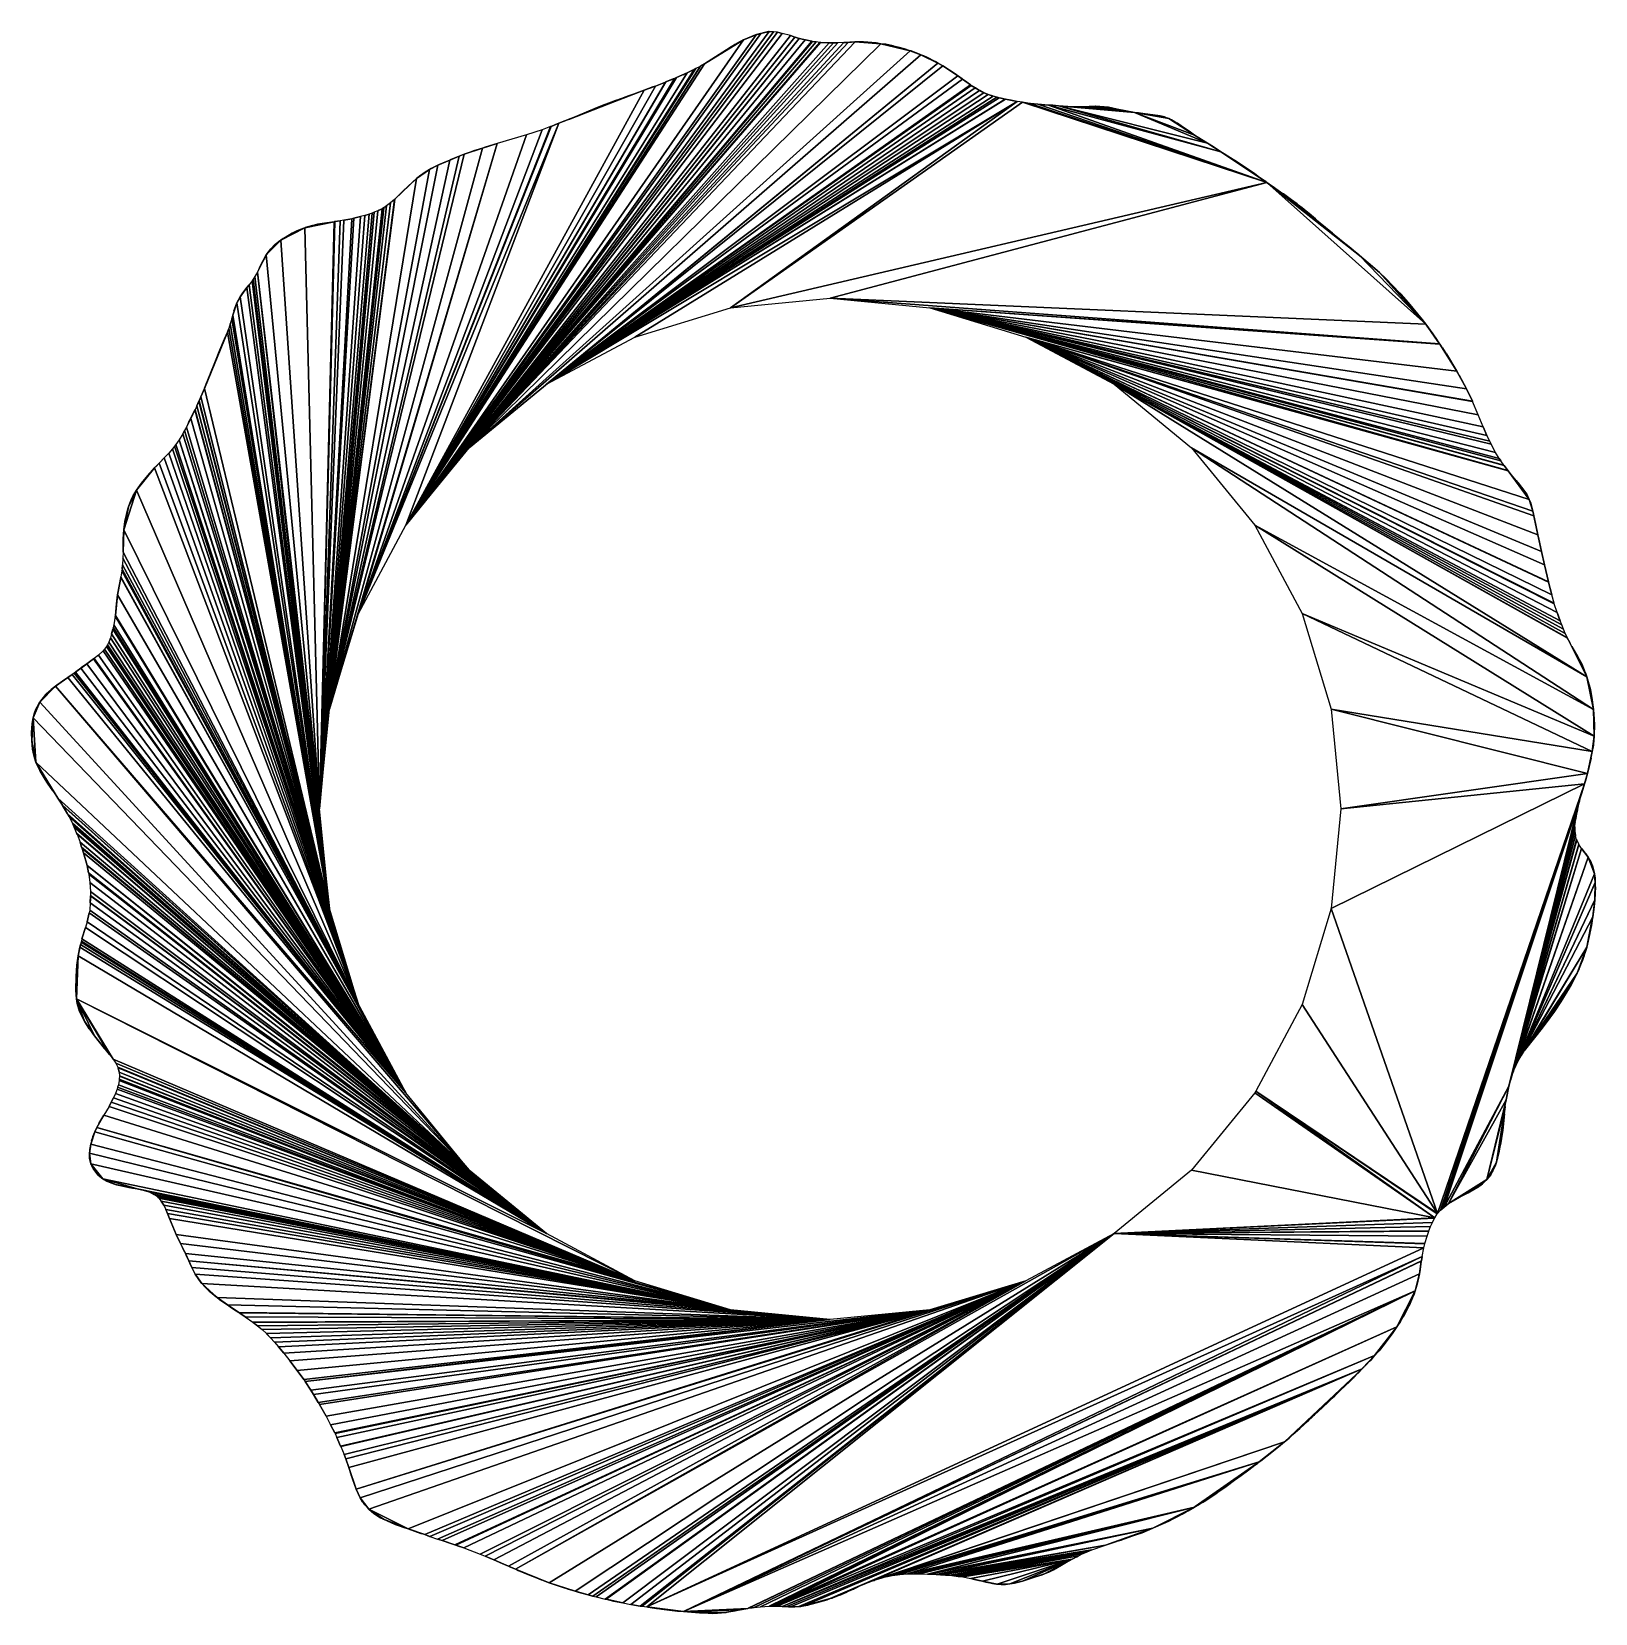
# Model space of a CAD drawing. Extents: x -97 to 93, y -98 to 94.
import ezdxf

# ---------------------------------------------------------------- set-up
doc = ezdxf.new("R2010")
doc.units = 0

msp = doc.modelspace()

# ---------------------------------------------------------------- linework, layer by layer
for points in [[(-51.55, 34.45, 80), (-6.9, 94.34, 80), (-7.44, 94.35, 80)], [(-51.55, 34.45, 80), (-7.44, 94.35, 80), (-8.44, 94.13, 80)], [(-51.55, 34.45, 80), (-6.4, 94.29, 80), (-6.9, 94.34, 80)], [(-51.55, 34.45, 80), (-5.84, 94.13, 80), (-6.4, 94.29, 80)], [(-51.55, 34.45, 80), (-4.83, 93.87, 80), (-5.84, 94.13, 80)], [(-51.55, 34.45, 80), (-8.44, 94.13, 80), (-9.01, 93.98, 80)], [(-8.44, 94.13, 80), (-8.97, 93.99, 80), (-9.01, 93.98, 80)], [(-8.44, 94.13, 80), (-8.49, 94.12, 80), (-8.97, 93.99, 80)], [(-7.44, 94.35, 80), (-7.97, 94.26, 80), (-8.44, 94.13, 80)], [(-7.44, 94.35, 80), (-7.49, 94.35, 80), (-7.97, 94.26, 80)], [(-6.9, 94.34, 80), (-6.92, 94.34, 80), (-7.44, 94.35, 80)], [(-5.84, 94.13, 80), (-6.12, 94.22, 80), (-6.4, 94.29, 80)], [(-51.55, 34.45, 80), (-9.01, 93.98, 80), (-10.53, 93.36, 80)], [(-51.55, 34.45, 80), (-4.31, 93.68, 80), (-4.83, 93.87, 80)], [(-51.55, 34.45, 80), (-3.79, 93.52, 80), (-4.31, 93.68, 80)], [(-51.55, 34.45, 80), (-43.84, 43.84, 80), (-3.79, 93.52, 80)], [(-51.55, 34.45, 80), (-10.53, 93.36, 80), (-15.27, 90.43, 80)], [(-43.84, 43.84, 80), (-3.04, 93.36, 80), (-3.78, 93.52, 80)], [(-43.84, 43.84, 80), (-3.78, 93.52, 80), (-3.79, 93.52, 80)], [(-43.84, 43.84, 80), (-2.23, 93.18, 80), (-3.04, 93.36, 80)], [(-43.84, 43.84, 80), (-2.14, 93.17, 80), (-2.23, 93.18, 80)], [(-43.84, 43.84, 80), (-1.7, 93.11, 80), (-2.14, 93.17, 80)], [(-43.84, 43.84, 80), (-1.27, 93.05, 80), (-1.7, 93.11, 80)], [(-43.84, 43.84, 80), (6.12, 92.89, 80), (3.01, 93.1, 80)], [(-43.84, 43.84, 80), (3.01, 93.1, 80), (2.19, 93.05, 80)], [(-43.84, 43.84, 80), (2.19, 93.05, 80), (1.65, 93.03, 80)], [(-43.84, 43.84, 80), (-1.18, 93.04, 80), (-1.27, 93.05, 80)], [(-43.84, 43.84, 80), (-0.14, 92.98, 80), (-1.18, 93.04, 80)], [(-43.84, 43.84, 80), (1.65, 93.03, 80), (0.91, 93, 80)], [(-43.84, 43.84, 80), (0.91, 93, 80), (0.38, 92.99, 80)], [(-43.84, 43.84, 80), (0.38, 92.99, 80), (-0.14, 92.98, 80)], [(-43.84, 43.84, 80), (9.7, 92.04, 80), (6.12, 92.89, 80)], [(-10.53, 93.36, 80), (-12.17, 92.43, 80), (-15.27, 90.43, 80)], [(-10.53, 93.36, 80), (-11.85, 92.62, 80), (-12.17, 92.43, 80)], [(-11.85, 92.62, 80), (-12.14, 92.45, 80), (-12.17, 92.43, 80)], [(-10.53, 93.36, 80), (-11.57, 92.79, 80), (-11.85, 92.62, 80)], [(-10.53, 93.36, 80), (-11.04, 93.1, 80), (-11.57, 92.79, 80)], [(-9.01, 93.98, 80), (-9.55, 93.78, 80), (-10.53, 93.36, 80)], [(-9.55, 93.78, 80), (-10.33, 93.45, 80), (-10.53, 93.36, 80)], [(-9.01, 93.98, 80), (-9.06, 93.96, 80), (-9.55, 93.78, 80)], [(-4.31, 93.68, 80), (-4.78, 93.85, 80), (-4.83, 93.87, 80)], [(-3.79, 93.52, 80), (-4.27, 93.67, 80), (-4.31, 93.68, 80)], [(-3.04, 93.36, 80), (-3.73, 93.51, 80), (-3.78, 93.52, 80)], [(-2.23, 93.18, 80), (-2.99, 93.35, 80), (-3.04, 93.36, 80)], [(-1.7, 93.11, 80), (-1.81, 93.12, 80), (-2.14, 93.17, 80)], [(-0.14, 92.98, 80), (-1.14, 93.04, 80), (-1.18, 93.04, 80)], [(0.38, 92.99, 80), (-0.12, 92.98, 80), (-0.14, 92.98, 80)], [(0.91, 93, 80), (0.41, 92.99, 80), (0.38, 92.99, 80)], [(2.19, 93.05, 80), (1.95, 93.04, 80), (1.65, 93.03, 80)], [(3.01, 93.1, 80), (2.36, 93.06, 80), (2.19, 93.05, 80)], [(3.01, 93.1, 80), (2.99, 93.1, 80), (2.36, 93.06, 80)], [(6.12, 92.89, 80), (3.04, 93.1, 80), (3.01, 93.1, 80)], [(6.12, 92.89, 80), (4.04, 93.1, 80), (3.04, 93.1, 80)], [(6.12, 92.89, 80), (4.56, 93.07, 80), (4.04, 93.1, 80)], [(6.12, 92.89, 80), (5.56, 92.98, 80), (4.56, 93.07, 80)], [(7.65, 92.61, 80), (6.68, 92.82, 80), (6.12, 92.89, 80)], [(7.73, 92.59, 80), (7.65, 92.61, 80), (6.12, 92.89, 80)], [(9.7, 92.04, 80), (7.73, 92.59, 80), (6.12, 92.89, 80)], [(7.65, 92.61, 80), (6.73, 92.81, 80), (6.68, 92.82, 80)], [(7.73, 92.59, 80), (7.69, 92.6, 80), (7.65, 92.61, 80)], [(8.4, 92.43, 80), (8.21, 92.48, 80), (7.73, 92.59, 80)], [(9.7, 92.04, 80), (8.4, 92.43, 80), (7.73, 92.59, 80)], [(9.7, 92.04, 80), (9.01, 92.26, 80), (8.4, 92.43, 80)], [(-51.55, 34.45, 80), (-15.27, 90.43, 80), (-15.75, 90.16, 80)], [(-43.84, 43.84, 80), (11.01, 91.53, 80), (9.7, 92.04, 80)], [(-43.84, 43.84, 80), (13.04, 90.54, 80), (11.01, 91.53, 80)], [(-43.84, 43.84, 80), (-34.45, 51.55, 80), (13.04, 90.54, 80)], [(-34.45, 51.55, 80), (13.65, 90.19, 80), (13.04, 90.54, 80)], [(9.8, 92.01, 80), (9.78, 92.01, 80), (9.7, 92.04, 80)], [(11.01, 91.53, 80), (9.8, 92.01, 80), (9.7, 92.04, 80)], [(11.01, 91.53, 80), (10.3, 91.83, 80), (9.8, 92.01, 80)], [(11.01, 91.53, 80), (10.82, 91.62, 80), (10.3, 91.83, 80)], [(11.79, 91.2, 80), (11.34, 91.41, 80), (11.01, 91.53, 80)], [(13.04, 90.54, 80), (11.79, 91.2, 80), (11.01, 91.53, 80)], [(13.04, 90.54, 80), (12.74, 90.72, 80), (11.79, 91.2, 80)], [(13.04, 90.54, 80), (12.89, 90.63, 80), (12.74, 90.72, 80)], [(13.65, 90.19, 80), (13.56, 90.25, 80), (13.04, 90.54, 80)], [(-51.55, 34.45, 80), (-15.75, 90.16, 80), (-15.79, 90.13, 80)], [(-51.55, 34.45, 80), (-15.79, 90.13, 80), (-16.32, 89.86, 80)], [(-51.55, 34.45, 80), (-16.32, 89.86, 80), (-16.52, 89.76, 80)], [(-51.55, 34.45, 80), (-16.52, 89.76, 80), (-17.36, 89.35, 80)], [(-51.55, 34.45, 80), (-17.36, 89.35, 80), (-18.69, 88.77, 80)], [(-51.55, 34.45, 80), (-18.69, 88.77, 80), (-18.91, 88.67, 80)], [(-51.55, 34.45, 80), (-18.91, 88.67, 80), (-19.95, 88.24, 80)], [(-34.45, 51.55, 80), (15.49, 89, 80), (13.65, 90.19, 80)], [(-34.45, 51.55, 80), (16.04, 88.6, 80), (15.49, 89, 80)], [(-34.45, 51.55, 80), (17.03, 87.89, 80), (16.04, 88.6, 80)], [(-18.91, 88.67, 80), (-19.08, 88.61, 80), (-19.95, 88.24, 80)], [(-17.36, 89.35, 80), (-17.88, 89.12, 80), (-18.69, 88.77, 80)], [(-17.36, 89.35, 80), (-17.7, 89.2, 80), (-17.88, 89.12, 80)], [(-16.52, 89.76, 80), (-16.72, 89.66, 80), (-17.36, 89.35, 80)], [(-15.75, 90.16, 80), (-15.76, 90.15, 80), (-15.79, 90.13, 80)], [(15.49, 89, 80), (13.97, 90, 80), (13.65, 90.19, 80)], [(15.49, 89, 80), (14.47, 89.67, 80), (13.97, 90, 80)], [(15.49, 89, 80), (15.27, 89.15, 80), (14.47, 89.67, 80)], [(16.04, 88.6, 80), (15.55, 88.96, 80), (15.49, 89, 80)], [(16.04, 88.6, 80), (16.02, 88.61, 80), (15.55, 88.96, 80)], [(17.03, 87.89, 80), (16.57, 88.23, 80), (16.04, 88.6, 80)], [(-51.55, 34.45, 80), (-19.95, 88.24, 80), (-20.01, 88.22, 80)], [(-51.55, 34.45, 80), (-20.01, 88.22, 80), (-21.24, 87.75, 80)], [(-51.55, 34.45, 80), (-21.24, 87.75, 80), (-22.6, 87.24, 80)], [(-51.55, 34.45, 80), (-22.6, 87.24, 80), (-32.96, 83.22, 80)], [(-34.45, 51.55, 80), (17.08, 87.85, 80), (17.03, 87.89, 80)], [(-34.45, 51.55, 80), (17.11, 87.83, 80), (17.08, 87.85, 80)], [(-34.45, 51.55, 80), (17.58, 87.54, 80), (17.11, 87.83, 80)], [(-34.45, 51.55, 80), (18.13, 87.21, 80), (17.58, 87.54, 80)], [(-34.45, 51.55, 80), (18.65, 86.94, 80), (18.13, 87.21, 80)], [(-34.45, 51.55, 80), (19.17, 86.71, 80), (18.65, 86.94, 80)], [(-34.45, 51.55, 80), (19.76, 86.53, 80), (19.17, 86.71, 80)], [(-34.45, 51.55, 80), (20.22, 86.4, 80), (19.76, 86.53, 80)], [(-34.45, 51.55, 80), (20.5, 86.33, 80), (20.22, 86.4, 80)], [(-22.6, 87.24, 80), (-23.91, 86.76, 80), (-32.96, 83.22, 80)], [(-23.91, 86.76, 80), (-31.76, 83.69, 80), (-32.96, 83.22, 80)], [(-23.91, 86.76, 80), (-26.94, 85.65, 80), (-31.76, 83.69, 80)], [(-23.91, 86.76, 80), (-25.66, 86.13, 80), (-26.94, 85.65, 80)], [(-23.91, 86.76, 80), (-24.49, 86.55, 80), (-25.66, 86.13, 80)], [(-22.6, 87.24, 80), (-23.14, 87.05, 80), (-23.91, 86.76, 80)], [(-21.24, 87.75, 80), (-21.54, 87.65, 80), (-22.6, 87.24, 80)], [(-20.01, 88.22, 80), (-20.43, 88.06, 80), (-21.24, 87.75, 80)], [(17.58, 87.54, 80), (17.56, 87.55, 80), (17.11, 87.83, 80)], [(18.13, 87.21, 80), (17.62, 87.52, 80), (17.58, 87.54, 80)], [(18.65, 86.94, 80), (18.15, 87.2, 80), (18.13, 87.21, 80)], [(18.65, 86.94, 80), (18.62, 86.96, 80), (18.15, 87.2, 80)], [(19.17, 86.71, 80), (18.69, 86.93, 80), (18.65, 86.94, 80)], [(19.76, 86.53, 80), (19.7, 86.55, 80), (19.17, 86.71, 80)], [(20.5, 86.33, 80), (20.24, 86.4, 80), (20.22, 86.4, 80)], [(-34.45, 51.55, 80), (21.22, 86.16, 80), (20.5, 86.33, 80)], [(-34.45, 51.55, 80), (21.26, 86.15, 80), (21.22, 86.16, 80)], [(-34.45, 51.55, 80), (22.68, 85.89, 80), (21.28, 86.15, 80)], [(-34.45, 51.55, 80), (21.28, 86.15, 80), (21.26, 86.15, 80)], [(-34.45, 51.55, 80), (-23.73, 57.28, 80), (22.68, 85.89, 80)], [(-26.94, 85.65, 80), (-28.58, 85.03, 80), (-31.76, 83.69, 80)], [(-26.94, 85.65, 80), (-27.7, 85.37, 80), (-28.58, 85.03, 80)], [(-26.94, 85.65, 80), (-27.24, 85.55, 80), (-27.7, 85.37, 80)], [(-25.66, 86.13, 80), (-26.62, 85.79, 80), (-26.94, 85.65, 80)], [(-25.66, 86.13, 80), (-26.09, 85.98, 80), (-26.62, 85.79, 80)], [(-23.73, 57.28, 80), (-12.1, 60.81, 80), (22.68, 85.89, 80)], [(-12.1, 60.81, 80), (23.35, 85.77, 80), (22.68, 85.89, 80)], [(-12.1, 60.81, 80), (53.01, 76.02, 80), (23.35, 85.77, 80)], [(20.5, 86.33, 80), (20.26, 86.39, 80), (20.24, 86.4, 80)], [(21.22, 86.16, 80), (20.74, 86.28, 80), (20.5, 86.33, 80)], [(22.68, 85.89, 80), (21.94, 86.04, 80), (21.28, 86.15, 80)], [(22.68, 85.89, 80), (21.98, 86.03, 80), (21.94, 86.04, 80)], [(22.68, 85.89, 80), (22.3, 85.97, 80), (21.98, 86.03, 80)], [(53.01, 76.02, 80), (24.23, 85.64, 80), (23.35, 85.77, 80)], [(25.2, 85.53, 80), (24.31, 85.64, 80), (24.23, 85.64, 80)], [(53.01, 76.02, 80), (25.2, 85.53, 80), (24.23, 85.64, 80)], [(26.5, 85.44, 80), (25.43, 85.52, 80), (25.2, 85.53, 80)], [(53.01, 76.02, 80), (26.5, 85.44, 80), (25.2, 85.53, 80)], [(26.5, 85.44, 80), (25.48, 85.52, 80), (25.43, 85.52, 80)], [(27.02, 85.41, 80), (27, 85.41, 80), (26.5, 85.44, 80)], [(27.69, 85.36, 80), (27.02, 85.41, 80), (26.5, 85.44, 80)], [(47.41, 79.78, 80), (27.69, 85.36, 80), (26.5, 85.44, 80)], [(53.01, 76.02, 80), (47.41, 79.78, 80), (26.5, 85.44, 80)], [(27.69, 85.36, 80), (27.36, 85.4, 80), (27.02, 85.41, 80)], [(36.92, 84.54, 80), (29.39, 85.23, 80), (27.69, 85.36, 80)], [(45.78, 80.8, 80), (36.92, 84.54, 80), (27.69, 85.36, 80)], [(47.41, 79.78, 80), (45.78, 80.8, 80), (27.69, 85.36, 80)], [(29.93, 85.22, 80), (29.72, 85.23, 80), (29.39, 85.23, 80)], [(36.92, 84.54, 80), (29.93, 85.22, 80), (29.39, 85.23, 80)], [(35.87, 84.72, 80), (30.68, 85.22, 80), (29.93, 85.22, 80)], [(36.92, 84.54, 80), (35.87, 84.72, 80), (29.93, 85.22, 80)], [(32.25, 85.29, 80), (32.2, 85.29, 80), (30.68, 85.22, 80)], [(33.26, 85.24, 80), (32.25, 85.29, 80), (30.68, 85.22, 80)], [(34.81, 84.94, 80), (33.26, 85.24, 80), (30.68, 85.22, 80)], [(35.87, 84.72, 80), (34.81, 84.94, 80), (30.68, 85.22, 80)], [(33.26, 85.24, 80), (32.74, 85.27, 80), (32.25, 85.29, 80)], [(34.81, 84.94, 80), (33.79, 85.17, 80), (33.26, 85.24, 80)], [(34.81, 84.94, 80), (33.84, 85.16, 80), (33.79, 85.17, 80)], [(36.92, 84.54, 80), (36.68, 84.59, 80), (35.87, 84.72, 80)], [(37.94, 84.4, 80), (37.44, 84.48, 80), (36.92, 84.54, 80)], [(41.09, 83.81, 80), (37.94, 84.4, 80), (36.92, 84.54, 80)], [(44.23, 81.8, 80), (41.09, 83.81, 80), (36.92, 84.54, 80)], [(45.78, 80.8, 80), (44.23, 81.8, 80), (36.92, 84.54, 80)], [(37.94, 84.4, 80), (37.65, 84.45, 80), (37.44, 84.48, 80)], [(-57.28, 23.73, 80), (-51.55, 34.45, 80), (-32.96, 83.22, 80)], [(-57.28, 23.73, 80), (-32.96, 83.22, 80), (-33.9, 82.85, 80)], [(-57.28, 23.73, 80), (-33.9, 82.85, 80), (-33.96, 82.83, 80)], [(-57.28, 23.73, 80), (-33.96, 82.83, 80), (-35, 82.45, 80)], [(-32.96, 83.22, 80), (-33.46, 83.03, 80), (-33.9, 82.85, 80)], [(37.94, 84.4, 80), (37.79, 84.43, 80), (37.65, 84.45, 80)], [(40.05, 84.11, 80), (38.05, 84.38, 80), (37.94, 84.4, 80)], [(41.09, 83.81, 80), (40.05, 84.11, 80), (37.94, 84.4, 80)], [(38.57, 84.33, 80), (38.53, 84.34, 80), (38.05, 84.38, 80)], [(40.05, 84.11, 80), (38.57, 84.33, 80), (38.05, 84.38, 80)], [(40.05, 84.11, 80), (40, 84.12, 80), (38.57, 84.33, 80)], [(40.82, 83.9, 80), (40.58, 83.99, 80), (40.05, 84.11, 80)], [(41.09, 83.81, 80), (40.82, 83.9, 80), (40.05, 84.11, 80)], [(41.09, 83.81, 80), (41.05, 83.82, 80), (40.82, 83.9, 80)], [(41.42, 83.64, 80), (41.15, 83.78, 80), (41.09, 83.81, 80)], [(42.75, 82.8, 80), (41.42, 83.64, 80), (41.09, 83.81, 80)], [(44.23, 81.8, 80), (42.75, 82.8, 80), (41.09, 83.81, 80)], [(42.08, 83.25, 80), (41.62, 83.54, 80), (41.42, 83.64, 80)], [(42.75, 82.8, 80), (42.08, 83.25, 80), (41.42, 83.64, 80)], [(42.75, 82.8, 80), (42.14, 83.22, 80), (42.08, 83.25, 80)], [(42.75, 82.8, 80), (42.7, 82.83, 80), (42.14, 83.22, 80)], [(43.57, 82.25, 80), (43.3, 82.44, 80), (42.75, 82.8, 80)], [(44.23, 81.8, 80), (43.57, 82.25, 80), (42.75, 82.8, 80)], [(-60.81, 12.1, 80), (-57.28, 23.73, 80), (-40.46, 80.76, 80)], [(-60.81, 12.1, 80), (-40.46, 80.76, 80), (-42.24, 80.21, 80)], [(-57.28, 23.73, 80), (-35, 82.45, 80), (-36.9, 81.82, 80)], [(-57.28, 23.73, 80), (-36.9, 81.82, 80), (-40.46, 80.76, 80)], [(-40.46, 80.76, 80), (-42.02, 80.29, 80), (-42.24, 80.21, 80)], [(-40.46, 80.76, 80), (-41.37, 80.49, 80), (-42.02, 80.29, 80)], [(-40.46, 80.76, 80), (-40.48, 80.75, 80), (-41.37, 80.49, 80)], [(45.78, 80.8, 80), (45.67, 80.87, 80), (44.23, 81.8, 80)], [(46.51, 80.35, 80), (46.47, 80.37, 80), (45.78, 80.8, 80)], [(47.41, 79.78, 80), (46.51, 80.35, 80), (45.78, 80.8, 80)], [(-60.81, 12.1, 80), (-42.24, 80.21, 80), (-44.47, 79.46, 80)], [(-60.81, 12.1, 80), (-44.47, 79.46, 80), (-45.06, 79.22, 80)], [(-60.81, 12.1, 80), (-45.06, 79.22, 80), (-46.21, 78.75, 80)], [(-60.81, 12.1, 80), (-46.21, 78.75, 80), (-47.63, 78.14, 80)], [(-46.21, 78.75, 80), (-47.58, 78.17, 80), (-47.63, 78.14, 80)], [(-46.21, 78.75, 80), (-46.61, 78.59, 80), (-47.58, 78.17, 80)], [(-45.06, 79.22, 80), (-46.14, 78.78, 80), (-46.21, 78.75, 80)], [(-45.06, 79.22, 80), (-45.26, 79.15, 80), (-46.14, 78.78, 80)], [(-44.47, 79.46, 80), (-45.04, 79.23, 80), (-45.06, 79.22, 80)], [(-44.47, 79.46, 80), (-45.03, 79.24, 80), (-45.04, 79.23, 80)], [(-42.24, 80.21, 80), (-43.6, 79.77, 80), (-44.47, 79.46, 80)], [(-42.24, 80.21, 80), (-43.33, 79.87, 80), (-43.6, 79.77, 80)], [(47.41, 79.78, 80), (47.12, 79.97, 80), (46.51, 80.35, 80)], [(48.27, 79.24, 80), (48.01, 79.41, 80), (47.41, 79.78, 80)], [(49.44, 78.49, 80), (48.27, 79.24, 80), (47.41, 79.78, 80)], [(53.01, 76.02, 80), (49.44, 78.49, 80), (47.41, 79.78, 80)], [(49.44, 78.49, 80), (48.57, 79.05, 80), (48.27, 79.24, 80)], [(-60.81, 12.1, 80), (-47.63, 78.14, 80), (-48.67, 77.61, 80)], [(-60.81, 12.1, 80), (-48.67, 77.61, 80), (-50.23, 76.52, 80)], [(-48.67, 77.61, 80), (-49.48, 77.09, 80), (-50.23, 76.52, 80)], [(-49.48, 77.09, 80), (-49.72, 76.93, 80), (-50.23, 76.52, 80)], [(-48.67, 77.61, 80), (-49.2, 77.29, 80), (-49.48, 77.09, 80)], [(-47.63, 78.14, 80), (-48.44, 77.74, 80), (-48.67, 77.61, 80)], [(-47.63, 78.14, 80), (-48.15, 77.9, 80), (-48.44, 77.74, 80)], [(52.12, 76.65, 80), (51.54, 77.07, 80), (49.44, 78.49, 80)], [(53.01, 76.02, 80), (52.12, 76.65, 80), (49.44, 78.49, 80)], [(-60.81, 12.1, 80), (-50.23, 76.52, 80), (-52.86, 74.02, 80)], [(-50.23, 76.52, 80), (-52.33, 74.53, 80), (-52.86, 74.02, 80)], [(-50.23, 76.52, 80), (-51.28, 75.57, 80), (-52.33, 74.53, 80)], [(-51.28, 75.57, 80), (-51.81, 75.05, 80), (-52.33, 74.53, 80)], [(-50.23, 76.52, 80), (-51.23, 75.61, 80), (-51.28, 75.57, 80)], [(-50.23, 76.52, 80), (-50.74, 76.07, 80), (-51.23, 75.61, 80)], [(-12.1, 60.81, 80), (0, 62, 80), (53.01, 76.02, 80)], [(0, 62, 80), (72.29, 58.83, 80), (53.01, 76.02, 80)], [(53.01, 76.02, 80), (52.69, 76.27, 80), (52.12, 76.65, 80)], [(53.01, 76.02, 80), (52.86, 76.14, 80), (52.69, 76.27, 80)], [(54.66, 74.88, 80), (53.06, 75.99, 80), (53.01, 76.02, 80)], [(61.19, 69.67, 80), (54.66, 74.88, 80), (53.01, 76.02, 80)], [(62.93, 68.26, 80), (61.19, 69.67, 80), (53.01, 76.02, 80)], [(62.98, 68.21, 80), (62.93, 68.26, 80), (53.01, 76.02, 80)], [(64.25, 67.18, 80), (62.98, 68.21, 80), (53.01, 76.02, 80)], [(72.29, 58.83, 80), (64.25, 67.18, 80), (53.01, 76.02, 80)], [(54.66, 74.88, 80), (53.66, 75.6, 80), (53.06, 75.99, 80)], [(-60.81, 12.1, 80), (-52.86, 74.02, 80), (-52.91, 73.98, 80)], [(-60.81, 12.1, 80), (-52.91, 73.98, 80), (-53.4, 73.56, 80)], [(-60.81, 12.1, 80), (-53.4, 73.56, 80), (-53.89, 73.19, 80)], [(-60.81, 12.1, 80), (-53.89, 73.19, 80), (-54.21, 72.98, 80)], [(-60.81, 12.1, 80), (-54.21, 72.98, 80), (-54.24, 72.96, 80)], [(56.74, 73.38, 80), (55.01, 74.65, 80), (54.66, 74.88, 80)], [(61.19, 69.67, 80), (56.74, 73.38, 80), (54.66, 74.88, 80)], [(55.51, 74.29, 80), (55.19, 74.53, 80), (55.01, 74.65, 80)], [(56.74, 73.38, 80), (55.51, 74.29, 80), (55.01, 74.65, 80)], [(56.74, 73.38, 80), (55.99, 73.95, 80), (55.51, 74.29, 80)], [(56.74, 73.38, 80), (56.68, 73.43, 80), (55.99, 73.95, 80)], [(57.79, 72.54, 80), (57.28, 72.98, 80), (56.74, 73.38, 80)], [(58.89, 71.61, 80), (57.79, 72.54, 80), (56.74, 73.38, 80)], [(59.49, 71.09, 80), (58.89, 71.61, 80), (56.74, 73.38, 80)], [(61.19, 69.67, 80), (59.49, 71.09, 80), (56.74, 73.38, 80)], [(-60.24, 71.27, 80), (-62.84, 70.82, 80), (-63.81, 70.55, 80)], [(-62, 0, 80), (-60.24, 71.27, 80), (-63.81, 70.55, 80)], [(-60.24, 71.27, 80), (-61.68, 71.05, 80), (-62.84, 70.82, 80)], [(-61.68, 71.05, 80), (-62.24, 70.98, 80), (-62.84, 70.82, 80)], [(-61.68, 71.05, 80), (-62.16, 70.99, 80), (-62.24, 70.98, 80)], [(-62, 0, 80), (-60.81, 12.1, 80), (-55.36, 72.42, 80)], [(-62, 0, 80), (-55.36, 72.42, 80), (-55.63, 72.32, 80)], [(-62, 0, 80), (-55.63, 72.32, 80), (-55.98, 72.2, 80)], [(-62, 0, 80), (-55.98, 72.2, 80), (-56.5, 72.04, 80)], [(-62, 0, 80), (-56.5, 72.04, 80), (-57.02, 71.9, 80)], [(-62, 0, 80), (-57.02, 71.9, 80), (-57.83, 71.69, 80)], [(-62, 0, 80), (-57.83, 71.69, 80), (-58.07, 71.64, 80)], [(-62, 0, 80), (-58.07, 71.64, 80), (-59.07, 71.45, 80)], [(-62, 0, 80), (-59.07, 71.45, 80), (-59.52, 71.38, 80)], [(-62, 0, 80), (-59.52, 71.38, 80), (-60.16, 71.29, 80)], [(-62, 0, 80), (-60.16, 71.29, 80), (-60.24, 71.27, 80)], [(-60.24, 71.27, 80), (-61.36, 71.11, 80), (-61.68, 71.05, 80)], [(-60.81, 12.1, 80), (-54.24, 72.96, 80), (-54.26, 72.95, 80)], [(-60.81, 12.1, 80), (-54.26, 72.95, 80), (-54.41, 72.86, 80)], [(-60.81, 12.1, 80), (-54.41, 72.86, 80), (-54.94, 72.61, 80)], [(-60.81, 12.1, 80), (-54.94, 72.61, 80), (-55.36, 72.42, 80)], [(-60.16, 71.29, 80), (-60.18, 71.29, 80), (-60.24, 71.27, 80)], [(-59.52, 71.38, 80), (-60.05, 71.31, 80), (-60.16, 71.29, 80)], [(-58.07, 71.64, 80), (-59.02, 71.46, 80), (-59.07, 71.45, 80)], [(-57.02, 71.9, 80), (-57.26, 71.84, 80), (-57.83, 71.69, 80)], [(-55.98, 72.2, 80), (-56.22, 72.13, 80), (-56.5, 72.04, 80)], [(-54.41, 72.86, 80), (-54.89, 72.63, 80), (-54.94, 72.61, 80)], [(58.89, 71.61, 80), (58.13, 72.28, 80), (57.79, 72.54, 80)], [(59.49, 71.09, 80), (59.19, 71.36, 80), (58.89, 71.61, 80)], [(61.19, 69.67, 80), (60.97, 69.87, 80), (59.49, 71.09, 80)], [(-63.81, 70.55, 80), (-65.85, 69.58, 80), (-66.71, 69.05, 80)], [(-62, 0, 80), (-63.81, 70.55, 80), (-66.71, 69.05, 80)], [(-65.85, 69.58, 80), (-66.2, 69.38, 80), (-66.71, 69.05, 80)], [(-66.2, 69.38, 80), (-66.42, 69.25, 80), (-66.71, 69.05, 80)], [(-65.85, 69.58, 80), (-65.91, 69.54, 80), (-66.2, 69.38, 80)], [(-63.81, 70.55, 80), (-64.85, 70.12, 80), (-65.85, 69.58, 80)], [(-64.85, 70.12, 80), (-65.33, 69.87, 80), (-65.85, 69.58, 80)], [(-63.81, 70.55, 80), (-64.35, 70.33, 80), (-64.85, 70.12, 80)], [(-62.84, 70.82, 80), (-63.77, 70.56, 80), (-63.81, 70.55, 80)], [(-62.84, 70.82, 80), (-62.87, 70.82, 80), (-63.77, 70.56, 80)], [(61.19, 69.67, 80), (61, 69.84, 80), (60.97, 69.87, 80)], [(-68.47, 67.26, 80), (-69.28, 65.7, 80), (-69.55, 65.16, 80)], [(-62, 0, 80), (-68.47, 67.26, 80), (-69.55, 65.16, 80)], [(-68.47, 67.26, 80), (-68.5, 67.21, 80), (-69.28, 65.7, 80)], [(-68.5, 67.21, 80), (-69.05, 66.21, 80), (-69.28, 65.7, 80)], [(-68.5, 67.21, 80), (-68.79, 66.7, 80), (-69.05, 66.21, 80)], [(-68.47, 67.26, 80), (-68.5, 67.22, 80), (-68.5, 67.21, 80)], [(-66.71, 69.05, 80), (-67.45, 68.47, 80), (-68.47, 67.26, 80)], [(-62, 0, 80), (-66.71, 69.05, 80), (-68.47, 67.26, 80)], [(-67.45, 68.47, 80), (-67.94, 67.98, 80), (-68.47, 67.26, 80)], [(-67.94, 67.98, 80), (-68.03, 67.88, 80), (-68.47, 67.26, 80)], [(-67.45, 68.47, 80), (-67.46, 68.46, 80), (-67.94, 67.98, 80)], [(-66.71, 69.05, 80), (-67.41, 68.5, 80), (-67.45, 68.47, 80)], [(-66.71, 69.05, 80), (-67.08, 68.77, 80), (-67.41, 68.5, 80)], [(-66.71, 69.05, 80), (-66.94, 68.88, 80), (-67.08, 68.77, 80)], [(62.98, 68.21, 80), (62.96, 68.23, 80), (62.93, 68.26, 80)], [(63.56, 67.76, 80), (63.01, 68.19, 80), (62.98, 68.21, 80)], [(64.25, 67.18, 80), (63.56, 67.76, 80), (62.98, 68.21, 80)], [(64.25, 67.18, 80), (64.13, 67.28, 80), (63.56, 67.76, 80)], [(65.32, 66.29, 80), (64.62, 66.87, 80), (64.25, 67.18, 80)], [(66.66, 65.13, 80), (65.32, 66.29, 80), (64.25, 67.18, 80)], [(72.29, 58.83, 80), (66.66, 65.13, 80), (64.25, 67.18, 80)], [(66.66, 65.13, 80), (65.56, 66.1, 80), (65.32, 66.29, 80)], [(-70.56, 63.62, 80), (-70.67, 63.49, 80), (-70.82, 63.31, 80)], [(-60.81, -12.1, 80), (-70.56, 63.62, 80), (-70.82, 63.31, 80)], [(-60.81, -12.1, 80), (-70.2, 64.09, 80), (-70.56, 63.62, 80)], [(-60.81, -12.1, 80), (-70.18, 64.11, 80), (-70.2, 64.09, 80)], [(-60.81, -12.1, 80), (-70.05, 64.3, 80), (-70.18, 64.11, 80)], [(-60.81, -12.1, 80), (-69.85, 64.61, 80), (-70.05, 64.3, 80)], [(-60.81, -12.1, 80), (-69.55, 65.16, 80), (-69.85, 64.61, 80)], [(-60.81, -12.1, 80), (-62, 0, 80), (-69.55, 65.16, 80)], [(69.09, 62.66, 80), (67.44, 64.39, 80), (66.66, 65.13, 80)], [(72.29, 58.83, 80), (69.09, 62.66, 80), (66.66, 65.13, 80)], [(69.09, 62.66, 80), (68.27, 63.53, 80), (67.44, 64.39, 80)], [(-72.04, 61.45, 80), (-72.41, 60.44, 80), (-72.54, 59.94, 80)], [(-60.81, -12.1, 80), (-72.04, 61.45, 80), (-72.54, 59.94, 80)], [(-72.04, 61.45, 80), (-72.4, 60.46, 80), (-72.41, 60.44, 80)], [(-71.65, 62.15, 80), (-72.02, 61.49, 80), (-72.04, 61.45, 80)], [(-60.81, -12.1, 80), (-71.65, 62.15, 80), (-72.04, 61.45, 80)], [(-72.02, 61.49, 80), (-72.03, 61.48, 80), (-72.04, 61.45, 80)], [(-71.65, 62.15, 80), (-72, 61.52, 80), (-72.02, 61.5, 80)], [(-71.65, 62.15, 80), (-72.02, 61.5, 80), (-72.02, 61.49, 80)], [(-70.82, 63.31, 80), (-71.33, 62.63, 80), (-71.65, 62.15, 80)], [(-60.81, -12.1, 80), (-70.82, 63.31, 80), (-71.65, 62.15, 80)], [(-71.33, 62.63, 80), (-71.62, 62.21, 80), (-71.65, 62.15, 80)], [(-70.82, 63.31, 80), (-71.17, 62.86, 80), (-71.33, 62.63, 80)], [(0, 62, 80), (12.1, 60.81, 80), (73.97, 56.45, 80)], [(0, 62, 80), (73.97, 56.45, 80), (72.29, 58.83, 80)], [(70.18, 61.48, 80), (69.25, 62.5, 80), (69.09, 62.66, 80)], [(72.29, 58.83, 80), (70.18, 61.48, 80), (69.09, 62.66, 80)], [(70.18, 61.48, 80), (69.85, 61.86, 80), (69.25, 62.5, 80)], [(71.88, 59.4, 80), (70.93, 60.6, 80), (70.18, 61.48, 80)], [(72.29, 58.83, 80), (71.88, 59.4, 80), (70.18, 61.48, 80)], [(-72.55, 59.9, 80), (-72.65, 59.57, 80), (-72.67, 59.49, 80)], [(-60.81, -12.1, 80), (-72.55, 59.9, 80), (-72.67, 59.49, 80)], [(-60.81, -12.1, 80), (-72.54, 59.94, 80), (-72.55, 59.9, 80)], [(12.1, 60.81, 80), (23.73, 57.28, 80), (82.27, 41.07, 80)], [(12.1, 60.81, 80), (82.27, 41.07, 80), (81.81, 41.67, 80)], [(12.1, 60.81, 80), (81.81, 41.67, 80), (81.78, 41.71, 80)], [(12.1, 60.81, 80), (81.78, 41.71, 80), (81.4, 42.27, 80)], [(12.1, 60.81, 80), (81.4, 42.27, 80), (81.22, 42.54, 80)], [(12.1, 60.81, 80), (81.22, 42.54, 80), (80.78, 43.26, 80)], [(12.1, 60.81, 80), (80.78, 43.26, 80), (80.24, 44.28, 80)], [(12.1, 60.81, 80), (80.24, 44.28, 80), (80.07, 44.63, 80)], [(12.1, 60.81, 80), (80.07, 44.63, 80), (79.73, 45.34, 80)], [(12.1, 60.81, 80), (79.73, 45.34, 80), (79.27, 46.38, 80)], [(12.1, 60.81, 80), (79.27, 46.38, 80), (78.66, 47.84, 80)], [(12.1, 60.81, 80), (78.66, 47.84, 80), (77.99, 49.44, 80)], [(12.1, 60.81, 80), (77.99, 49.44, 80), (77.96, 49.5, 80)], [(12.1, 60.81, 80), (77.96, 49.5, 80), (77.23, 51.01, 80)], [(12.1, 60.81, 80), (77.23, 51.01, 80), (76.07, 53.14, 80)], [(12.1, 60.81, 80), (76.07, 53.14, 80), (74.01, 56.4, 80)], [(12.1, 60.81, 80), (74.01, 56.4, 80), (73.97, 56.45, 80)], [(-73.2, 57.86, 80), (-75.57, 52.09, 80), (-75.99, 51.04, 80)], [(-60.81, -12.1, 80), (-73.2, 57.86, 80), (-75.99, 51.04, 80)], [(-73.2, 57.86, 80), (-73.55, 57.07, 80), (-75.57, 52.09, 80)], [(-73.2, 57.86, 80), (-73.45, 57.31, 80), (-73.55, 57.07, 80)], [(-73.04, 58.3, 80), (-73.15, 58.02, 80), (-73.2, 57.86, 80)], [(-60.81, -12.1, 80), (-73.04, 58.3, 80), (-73.2, 57.86, 80)], [(-60.81, -12.1, 80), (-72.84, 58.89, 80), (-73.04, 58.3, 80)], [(-60.81, -12.1, 80), (-72.67, 59.49, 80), (-72.84, 58.89, 80)], [(72.29, 58.83, 80), (71.98, 59.27, 80), (71.88, 59.4, 80)], [(72.54, 58.49, 80), (72.45, 58.62, 80), (72.29, 58.83, 80)], [(73.14, 57.66, 80), (72.54, 58.49, 80), (72.29, 58.83, 80)], [(73.4, 57.29, 80), (73.14, 57.66, 80), (72.29, 58.83, 80)], [(73.97, 56.45, 80), (73.4, 57.29, 80), (72.29, 58.83, 80)], [(73.14, 57.66, 80), (72.98, 57.89, 80), (72.54, 58.49, 80)], [(73.4, 57.29, 80), (73.38, 57.31, 80), (73.14, 57.66, 80)], [(-73.55, 57.07, 80), (-75.55, 52.13, 80), (-75.57, 52.09, 80)], [(-73.55, 57.07, 80), (-74.12, 55.74, 80), (-75.55, 52.13, 80)], [(-74.12, 55.74, 80), (-75.28, 52.86, 80), (-75.55, 52.13, 80)], [(-73.55, 57.07, 80), (-73.59, 56.97, 80), (-74.12, 55.74, 80)], [(23.73, 57.28, 80), (34.45, 51.55, 80), (88.6, 22.84, 80)], [(23.73, 57.28, 80), (88.6, 22.84, 80), (88.24, 23.86, 80)], [(23.73, 57.28, 80), (88.24, 23.86, 80), (87.9, 24.89, 80)], [(23.73, 57.28, 80), (87.9, 24.89, 80), (87.88, 24.97, 80)], [(23.73, 57.28, 80), (87.88, 24.97, 80), (87.59, 25.99, 80)], [(23.73, 57.28, 80), (87.59, 25.99, 80), (87.19, 27.51, 80)], [(23.73, 57.28, 80), (87.19, 27.51, 80), (87.18, 27.58, 80)], [(23.73, 57.28, 80), (87.18, 27.58, 80), (86.7, 29.64, 80)], [(23.73, 57.28, 80), (86.7, 29.64, 80), (86.36, 31.23, 80)], [(23.73, 57.28, 80), (86.36, 31.23, 80), (85.9, 33.25, 80)], [(23.73, 57.28, 80), (85.9, 33.25, 80), (85.42, 35.58, 80)], [(23.73, 57.28, 80), (85.42, 35.58, 80), (85.31, 36.15, 80)], [(23.73, 57.28, 80), (85.31, 36.15, 80), (84.86, 37.57, 80)], [(23.73, 57.28, 80), (84.86, 37.57, 80), (82.3, 41.05, 80)], [(23.73, 57.28, 80), (82.3, 41.05, 80), (82.27, 41.07, 80)], [(73.43, 57.25, 80), (73.42, 57.26, 80), (73.4, 57.29, 80)], [(73.97, 56.45, 80), (73.43, 57.25, 80), (73.4, 57.29, 80)], [(73.97, 56.45, 80), (73.44, 57.24, 80), (73.43, 57.25, 80)], [(73.97, 56.45, 80), (73.96, 56.47, 80), (73.44, 57.24, 80)], [(76.07, 53.14, 80), (74.31, 55.97, 80), (74.01, 56.4, 80)], [(76.07, 53.14, 80), (74.81, 55.22, 80), (74.31, 55.97, 80)], [(76.07, 53.14, 80), (75.76, 53.67, 80), (74.81, 55.22, 80)], [(-75.57, 52.09, 80), (-75.97, 51.08, 80), (-75.99, 51.04, 80)], [(-75.57, 52.09, 80), (-75.81, 51.55, 80), (-75.97, 51.08, 80)], [(77.23, 51.01, 80), (76.37, 52.63, 80), (76.07, 53.14, 80)], [(76.97, 51.53, 80), (76.95, 51.56, 80), (76.37, 52.63, 80)], [(77.23, 51.01, 80), (76.97, 51.53, 80), (76.37, 52.63, 80)], [(-76.43, 50.01, 80), (-76.63, 49.56, 80), (-76.64, 49.52, 80)], [(-60.81, -12.1, 80), (-76.43, 50.01, 80), (-76.64, 49.52, 80)], [(-75.99, 51.04, 80), (-76.32, 50.29, 80), (-76.43, 50.01, 80)], [(-60.81, -12.1, 80), (-75.99, 51.04, 80), (-76.43, 50.01, 80)], [(34.45, 51.55, 80), (43.84, 43.84, 80), (91.87, 16.03, 80)], [(34.45, 51.55, 80), (91.87, 16.03, 80), (89.51, 20.73, 80)], [(34.45, 51.55, 80), (89.51, 20.73, 80), (89.49, 20.77, 80)], [(34.45, 51.55, 80), (89.49, 20.77, 80), (89.24, 21.31, 80)], [(34.45, 51.55, 80), (89.24, 21.31, 80), (89.01, 21.83, 80)], [(34.45, 51.55, 80), (89.01, 21.83, 80), (88.8, 22.34, 80)], [(34.45, 51.55, 80), (88.8, 22.34, 80), (88.6, 22.84, 80)], [(77.49, 50.52, 80), (77.32, 50.87, 80), (77.23, 51.01, 80)], [(77.96, 49.5, 80), (77.49, 50.52, 80), (77.23, 51.01, 80)], [(77.96, 49.5, 80), (77.67, 50.16, 80), (77.49, 50.52, 80)], [(-77.13, 48.43, 80), (-77.62, 47.42, 80), (-77.63, 47.39, 80)], [(-60.81, -12.1, 80), (-77.13, 48.43, 80), (-77.63, 47.39, 80)], [(-77.13, 48.43, 80), (-77.39, 47.95, 80), (-77.62, 47.42, 80)], [(-60.81, -12.1, 80), (-77.12, 48.45, 80), (-77.13, 48.43, 80)], [(-60.81, -12.1, 80), (-76.91, 48.94, 80), (-77.12, 48.45, 80)], [(-76.66, 49.48, 80), (-76.85, 49.1, 80), (-76.91, 48.94, 80)], [(-60.81, -12.1, 80), (-76.66, 49.48, 80), (-76.91, 48.94, 80)], [(-60.81, -12.1, 80), (-76.64, 49.52, 80), (-76.66, 49.48, 80)], [(77.99, 49.44, 80), (77.97, 49.48, 80), (77.96, 49.5, 80)], [(-60.81, -12.1, 80), (-78.17, 46.34, 80), (-78.4, 45.92, 80)], [(-77.63, 47.39, 80), (-77.9, 46.89, 80), (-78.17, 46.34, 80)], [(-60.81, -12.1, 80), (-77.63, 47.39, 80), (-78.17, 46.34, 80)], [(-77.63, 47.39, 80), (-77.74, 47.2, 80), (-77.9, 46.89, 80)], [(79.73, 45.34, 80), (79.52, 45.82, 80), (79.27, 46.38, 80)], [(-57.28, -23.73, 80), (-79.46, 44.24, 80), (-79.61, 44.04, 80)], [(-57.28, -23.73, 80), (-79.07, 44.78, 80), (-79.46, 44.24, 80)], [(-60.81, -12.1, 80), (-78.62, 45.53, 80), (-79.07, 44.78, 80)], [(-57.28, -23.73, 80), (-60.81, -12.1, 80), (-79.07, 44.78, 80)], [(-78.4, 45.92, 80), (-78.45, 45.84, 80), (-78.62, 45.53, 80)], [(-60.81, -12.1, 80), (-78.4, 45.92, 80), (-78.62, 45.53, 80)], [(-78.4, 45.92, 80), (-78.44, 45.87, 80), (-78.45, 45.84, 80)], [(-80.86, 42.6, 80), (-81.33, 42.12, 80), (-81.49, 41.95, 80)], [(-57.28, -23.73, 80), (-80.86, 42.6, 80), (-81.49, 41.95, 80)], [(-57.28, -23.73, 80), (-80.3, 43.2, 80), (-80.86, 42.6, 80)], [(-57.28, -23.73, 80), (-79.86, 43.72, 80), (-80.3, 43.2, 80)], [(-57.28, -23.73, 80), (-79.61, 44.04, 80), (-79.86, 43.72, 80)], [(43.84, 43.84, 80), (51.55, 34.45, 80), (92.66, 12.05, 80)], [(43.84, 43.84, 80), (92.66, 12.05, 80), (91.87, 16.03, 80)], [(81.4, 42.27, 80), (81.34, 42.36, 80), (81.22, 42.54, 80)], [(-82.03, 41.39, 80), (-83.05, 40.24, 80), (-84.22, 38.7, 80)], [(-57.28, -23.73, 80), (-82.03, 41.39, 80), (-84.22, 38.7, 80)], [(-82.03, 41.39, 80), (-82.17, 41.25, 80), (-83.05, 40.24, 80)], [(-82.17, 41.25, 80), (-82.67, 40.7, 80), (-83.05, 40.24, 80)], [(-82.67, 40.7, 80), (-82.7, 40.67, 80), (-83.05, 40.24, 80)], [(-82.17, 41.25, 80), (-82.19, 41.23, 80), (-82.67, 40.7, 80)], [(-82.03, 41.39, 80), (-82.16, 41.26, 80), (-82.17, 41.25, 80)], [(-81.49, 41.95, 80), (-81.85, 41.58, 80), (-82.03, 41.39, 80)], [(-57.28, -23.73, 80), (-81.49, 41.95, 80), (-82.03, 41.39, 80)], [(82.27, 41.07, 80), (82.25, 41.1, 80), (81.81, 41.67, 80)], [(84.86, 37.57, 80), (83.28, 39.87, 80), (82.3, 41.05, 80)], [(-84.22, 38.7, 80), (-85.21, 36.65, 80), (-85.75, 33.86, 80)], [(-57.28, -23.73, 80), (-84.22, 38.7, 80), (-85.75, 33.86, 80)], [(-84.22, 38.7, 80), (-84.88, 37.52, 80), (-85.21, 36.65, 80)], [(-84.22, 38.7, 80), (-84.64, 38.03, 80), (-84.88, 37.52, 80)], [(-84.22, 38.7, 80), (-84.49, 38.28, 80), (-84.64, 38.03, 80)], [(-84.22, 38.7, 80), (-84.34, 38.52, 80), (-84.49, 38.28, 80)], [(-83.05, 40.24, 80), (-83.64, 39.52, 80), (-84.22, 38.7, 80)], [(-83.64, 39.52, 80), (-84, 39.03, 80), (-84.22, 38.7, 80)], [(-83.64, 39.52, 80), (-83.98, 39.07, 80), (-84, 39.03, 80)], [(-83.05, 40.24, 80), (-83.28, 39.96, 80), (-83.64, 39.52, 80)], [(-83.28, 39.96, 80), (-83.63, 39.54, 80), (-83.64, 39.52, 80)], [(-83.05, 40.24, 80), (-83.19, 40.08, 80), (-83.28, 39.96, 80)], [(83.94, 39.07, 80), (83.52, 39.59, 80), (83.28, 39.87, 80)], [(84.86, 37.57, 80), (83.94, 39.07, 80), (83.28, 39.87, 80)], [(83.94, 39.07, 80), (83.62, 39.47, 80), (83.52, 39.59, 80)], [(84.55, 38.19, 80), (84.35, 38.52, 80), (83.94, 39.07, 80)], [(84.86, 37.57, 80), (84.55, 38.19, 80), (83.94, 39.07, 80)], [(-85.21, 36.65, 80), (-85.64, 34.88, 80), (-85.75, 33.86, 80)], [(-85.21, 36.65, 80), (-85.29, 36.43, 80), (-85.64, 34.88, 80)], [(-85.21, 36.65, 80), (-85.28, 36.46, 80), (-85.29, 36.43, 80)], [(-84.88, 37.52, 80), (-84.92, 37.43, 80), (-85.21, 36.65, 80)], [(-84.92, 37.43, 80), (-85.2, 36.7, 80), (-85.21, 36.65, 80)], [(-84.88, 37.52, 80), (-84.9, 37.47, 80), (-84.92, 37.43, 80)], [(-84.64, 38.03, 80), (-84.7, 37.9, 80), (-84.88, 37.52, 80)], [(84.86, 37.57, 80), (84.67, 37.99, 80), (84.55, 38.19, 80)], [(85, 37.25, 80), (84.91, 37.47, 80), (84.86, 37.57, 80)], [(85.31, 36.15, 80), (85, 37.25, 80), (84.86, 37.57, 80)], [(85.31, 36.15, 80), (85.1, 36.95, 80), (85, 37.25, 80)], [(85.31, 36.15, 80), (85.25, 36.43, 80), (85.1, 36.95, 80)], [(-85.64, 34.88, 80), (-85.69, 34.5, 80), (-85.75, 33.86, 80)], [(-85.64, 34.88, 80), (-85.65, 34.86, 80), (-85.69, 34.5, 80)], [(-85.29, 36.43, 80), (-85.59, 35.15, 80), (-85.64, 34.88, 80)], [(85.42, 35.58, 80), (85.35, 35.98, 80), (85.31, 36.15, 80)], [(85.42, 35.58, 80), (85.38, 35.84, 80), (85.35, 35.98, 80)], [(85.9, 33.25, 80), (85.46, 35.43, 80), (85.42, 35.58, 80)], [(85.9, 33.25, 80), (85.47, 35.37, 80), (85.46, 35.43, 80)], [(-85.75, 33.86, 80), (-85.84, 32.54, 80), (-85.86, 32.11, 80)], [(-85.75, 33.86, 80), (-85.86, 32.11, 80), (-85.85, 31.83, 80)], [(-85.75, 33.86, 80), (-85.85, 31.83, 80), (-85.85, 31.17, 80)], [(-57.28, -23.73, 80), (-85.75, 33.86, 80), (-85.85, 31.17, 80)], [(-85.75, 33.86, 80), (-85.78, 33.62, 80), (-85.84, 32.78, 80)], [(-85.75, 33.86, 80), (-85.84, 32.78, 80), (-85.84, 32.54, 80)], [(-85.69, 34.5, 80), (-85.73, 34.26, 80), (-85.75, 33.86, 80)], [(51.55, 34.45, 80), (57.28, 23.73, 80), (92.75, 8.84, 80)], [(51.55, 34.45, 80), (92.75, 8.84, 80), (92.66, 12.05, 80)], [(86.36, 31.23, 80), (85.98, 32.96, 80), (85.9, 33.25, 80)], [(86.36, 31.23, 80), (86.28, 31.63, 80), (85.98, 32.96, 80)], [(-57.28, -23.73, 80), (-85.85, 31.17, 80), (-85.88, 30.45, 80)], [(-85.84, 32.54, 80), (-85.85, 32.3, 80), (-85.86, 32.11, 80)], [(86.7, 29.64, 80), (86.51, 30.62, 80), (86.36, 31.23, 80)], [(-51.55, -34.45, 80), (-86.02, 28.88, 80), (-86.13, 28.17, 80)], [(-51.55, -34.45, 80), (-85.99, 29.12, 80), (-86.02, 28.88, 80)], [(-85.93, 29.64, 80), (-85.97, 29.41, 80), (-85.99, 29.12, 80)], [(-51.55, -34.45, 80), (-85.93, 29.64, 80), (-85.99, 29.12, 80)], [(-57.28, -23.73, 80), (-85.88, 30.45, 80), (-85.93, 29.64, 80)], [(-51.55, -34.45, 80), (-57.28, -23.73, 80), (-85.93, 29.64, 80)], [(87.18, 27.58, 80), (86.99, 28.49, 80), (86.7, 29.64, 80)], [(-86.15, 28.08, 80), (-86.23, 27.64, 80), (-86.52, 25.99, 80)], [(-51.55, -34.45, 80), (-86.15, 28.08, 80), (-86.52, 25.99, 80)], [(-51.55, -34.45, 80), (-86.14, 28.1, 80), (-86.15, 28.08, 80)], [(-86.13, 28.17, 80), (-86.14, 28.12, 80), (-86.14, 28.1, 80)], [(-51.55, -34.45, 80), (-86.13, 28.17, 80), (-86.14, 28.1, 80)], [(87.59, 25.99, 80), (87.49, 26.41, 80), (87.19, 27.51, 80)], [(-86.52, 25.99, 80), (-86.66, 24.9, 80), (-86.8, 23.47, 80)], [(-51.55, -34.45, 80), (-86.52, 25.99, 80), (-86.8, 23.47, 80)], [(-86.52, 25.99, 80), (-86.66, 24.95, 80), (-86.66, 24.9, 80)], [(-51.55, -34.45, 80), (-86.81, 23.38, 80), (-86.98, 22.34, 80)], [(-86.8, 23.47, 80), (-86.8, 23.45, 80), (-86.81, 23.38, 80)], [(-51.55, -34.45, 80), (-86.8, 23.47, 80), (-86.81, 23.38, 80)], [(-86.66, 24.9, 80), (-86.76, 23.91, 80), (-86.8, 23.47, 80)], [(57.28, 23.73, 80), (60.81, 12.1, 80), (92.5, 6.96, 80)], [(57.28, 23.73, 80), (92.5, 6.96, 80), (92.75, 8.84, 80)], [(88.6, 22.84, 80), (88.58, 22.88, 80), (88.24, 23.86, 80)], [(-51.55, -34.45, 80), (-87.25, 21.24, 80), (-87.39, 20.77, 80)], [(-87.1, 21.82, 80), (-87.19, 21.47, 80), (-87.25, 21.24, 80)], [(-51.55, -34.45, 80), (-87.1, 21.82, 80), (-87.25, 21.24, 80)], [(-51.55, -34.45, 80), (-87.05, 22.02, 80), (-87.1, 21.82, 80)], [(-51.55, -34.45, 80), (-86.98, 22.34, 80), (-87.05, 22.02, 80)], [(-51.55, -34.45, 80), (-88.13, 19.39, 80), (-88.29, 19.19, 80)], [(-51.55, -34.45, 80), (-87.88, 19.73, 80), (-88.13, 19.39, 80)], [(-51.55, -34.45, 80), (-87.77, 19.92, 80), (-87.88, 19.73, 80)], [(-51.55, -34.45, 80), (-87.61, 20.25, 80), (-87.77, 19.92, 80)], [(-51.55, -34.45, 80), (-87.39, 20.77, 80), (-87.61, 20.25, 80)], [(90.01, 19.77, 80), (89.78, 20.25, 80), (89.51, 20.73, 80)], [(91.87, 16.03, 80), (90.01, 19.77, 80), (89.51, 20.73, 80)], [(91.87, 16.03, 80), (90.04, 19.7, 80), (90.01, 19.77, 80)], [(90.64, 18.68, 80), (90.62, 18.73, 80), (90.04, 19.7, 80)], [(90.77, 18.45, 80), (90.64, 18.68, 80), (90.04, 19.7, 80)], [(91.23, 17.6, 80), (90.77, 18.45, 80), (90.04, 19.7, 80)], [(91.87, 16.03, 80), (91.23, 17.6, 80), (90.04, 19.7, 80)], [(-90.25, 17.62, 80), (-90.91, 17.13, 80), (-90.98, 17.08, 80)], [(-51.55, -34.45, 80), (-90.25, 17.62, 80), (-90.98, 17.08, 80)], [(-90.25, 17.62, 80), (-90.89, 17.15, 80), (-90.91, 17.13, 80)], [(-89.44, 18.2, 80), (-89.75, 17.98, 80), (-90.25, 17.62, 80)], [(-51.55, -34.45, 80), (-89.44, 18.2, 80), (-90.25, 17.62, 80)], [(-89.38, 18.24, 80), (-89.43, 18.21, 80), (-89.44, 18.2, 80)], [(-51.55, -34.45, 80), (-89.38, 18.24, 80), (-89.44, 18.2, 80)], [(-51.55, -34.45, 80), (-88.84, 18.67, 80), (-89.38, 18.24, 80)], [(-88.29, 19.19, 80), (-88.8, 18.71, 80), (-88.84, 18.67, 80)], [(-51.55, -34.45, 80), (-88.29, 19.19, 80), (-88.84, 18.67, 80)], [(91.09, 17.88, 80), (90.94, 18.16, 80), (90.77, 18.45, 80)], [(91.23, 17.6, 80), (91.09, 17.88, 80), (90.77, 18.45, 80)], [(91.23, 17.6, 80), (91.21, 17.64, 80), (91.09, 17.88, 80)], [(91.66, 16.57, 80), (91.46, 17.12, 80), (91.23, 17.6, 80)], [(91.87, 16.03, 80), (91.66, 16.57, 80), (91.23, 17.6, 80)], [(-92.56, 15.96, 80), (-93.92, 15.03, 80), (-94.08, 14.9, 80)], [(-51.55, -34.45, 80), (-92.56, 15.96, 80), (-94.08, 14.9, 80)], [(-92.56, 15.96, 80), (-92.83, 15.78, 80), (-93.92, 15.03, 80)], [(-92.06, 16.3, 80), (-92.5, 16.01, 80), (-92.56, 15.96, 80)], [(-51.55, -34.45, 80), (-92.06, 16.3, 80), (-92.56, 15.96, 80)], [(-51.55, -34.45, 80), (-91.78, 16.49, 80), (-92.06, 16.3, 80)], [(-51.55, -34.45, 80), (-91.64, 16.6, 80), (-91.78, 16.49, 80)], [(-90.98, 17.08, 80), (-91.58, 16.64, 80), (-91.64, 16.6, 80)], [(-51.55, -34.45, 80), (-90.98, 17.08, 80), (-91.64, 16.6, 80)], [(-90.91, 17.13, 80), (-90.94, 17.11, 80), (-90.98, 17.08, 80)], [(91.87, 16.03, 80), (91.69, 16.5, 80), (91.66, 16.57, 80)], [(91.87, 16.03, 80), (91.85, 16.08, 80), (91.69, 16.5, 80)], [(92.29, 14.51, 80), (92.23, 14.75, 80), (91.87, 16.03, 80)], [(92.44, 13.51, 80), (92.29, 14.51, 80), (91.87, 16.03, 80)], [(92.66, 12.05, 80), (92.44, 13.51, 80), (91.87, 16.03, 80)], [(-94.08, 14.9, 80), (-95.26, 13.87, 80), (-95.96, 12.97, 80)], [(-43.84, -43.84, 80), (-94.08, 14.9, 80), (-95.96, 12.97, 80)], [(-95.26, 13.87, 80), (-95.62, 13.44, 80), (-95.96, 12.97, 80)], [(-94.08, 14.9, 80), (-95.16, 13.98, 80), (-95.26, 13.87, 80)], [(-94.08, 14.9, 80), (-94.59, 14.51, 80), (-95.16, 13.98, 80)], [(-43.84, -43.84, 80), (-51.55, -34.45, 80), (-94.08, 14.9, 80)], [(92.44, 13.51, 80), (92.38, 13.99, 80), (92.29, 14.51, 80)], [(92.6, 12.47, 80), (92.45, 13.47, 80), (92.44, 13.51, 80)], [(92.66, 12.05, 80), (92.6, 12.47, 80), (92.44, 13.51, 80)], [(-95.96, 12.97, 80), (-96.44, 12.09, 80), (-96.77, 11.05, 80)], [(-43.84, -43.84, 80), (-95.96, 12.97, 80), (-96.77, 11.05, 80)], [(-96.44, 12.09, 80), (-96.62, 11.66, 80), (-96.77, 11.05, 80)], [(-96.62, 11.66, 80), (-96.71, 11.38, 80), (-96.77, 11.05, 80)], [(-96.44, 12.09, 80), (-96.54, 11.9, 80), (-96.62, 11.66, 80)], [(-95.96, 12.97, 80), (-96.08, 12.76, 80), (-96.44, 12.09, 80)], [(-96.08, 12.76, 80), (-96.29, 12.42, 80), (-96.44, 12.09, 80)], [(-95.96, 12.97, 80), (-95.98, 12.94, 80), (-96.08, 12.76, 80)], [(60.81, 12.1, 80), (62, 0, 80), (91.93, 4.3, 80)], [(60.81, 12.1, 80), (91.93, 4.3, 80), (92.5, 6.96, 80)], [(92.66, 12.05, 80), (92.61, 12.42, 80), (92.6, 12.47, 80)], [(92.73, 10.9, 80), (92.68, 11.75, 80), (92.66, 12.05, 80)], [(92.75, 8.84, 80), (92.73, 10.9, 80), (92.66, 12.05, 80)], [(92.73, 10.9, 80), (92.7, 11.38, 80), (92.68, 11.75, 80)], [(-96.94, 9.81, 80), (-96.95, 9.57, 80), (-96.96, 9.29, 80)], [(-96.94, 9.81, 80), (-96.96, 9.29, 80), (-96.94, 8.29, 80)], [(-96.77, 11.05, 80), (-96.9, 10.36, 80), (-96.94, 9.81, 80)], [(-96.77, 11.05, 80), (-96.94, 9.81, 80), (-96.94, 8.29, 80)], [(-96.77, 11.05, 80), (-96.94, 8.29, 80), (-96.45, 5.66, 80)], [(-96.9, 10.36, 80), (-96.91, 10.29, 80), (-96.94, 9.81, 80)], [(-96.77, 11.05, 80), (-96.82, 10.86, 80), (-96.9, 10.36, 80)], [(-43.84, -43.84, 80), (-96.77, 11.05, 80), (-96.45, 5.66, 80)], [(92.75, 8.84, 80), (92.73, 10.81, 80), (92.73, 10.9, 80)], [(92.8, 10.3, 80), (92.79, 10.33, 80), (92.73, 10.81, 80)], [(92.75, 8.84, 80), (92.8, 10.3, 80), (92.73, 10.81, 80)], [(92.75, 8.84, 80), (92.79, 9.29, 80), (92.8, 10.3, 80)], [(-96.96, 9.29, 80), (-96.96, 8.77, 80), (-96.94, 8.29, 80)], [(-96.94, 8.29, 80), (-96.9, 7.72, 80), (-96.84, 7.25, 80)], [(-96.94, 8.29, 80), (-96.84, 7.25, 80), (-96.74, 6.68, 80)], [(-96.94, 8.29, 80), (-96.74, 6.68, 80), (-96.45, 5.66, 80)], [(92.5, 6.96, 80), (92.66, 7.81, 80), (92.75, 8.84, 80)], [(92.5, 6.96, 80), (92.65, 7.72, 80), (92.66, 7.81, 80)], [(92.5, 6.96, 80), (92.56, 7.25, 80), (92.65, 7.72, 80)], [(92.66, 7.81, 80), (92.73, 8.29, 80), (92.75, 8.84, 80)], [(-96.84, 7.25, 80), (-96.84, 7.2, 80), (-96.74, 6.68, 80)], [(-96.74, 6.68, 80), (-96.7, 6.48, 80), (-96.63, 6.2, 80)], [(-96.74, 6.68, 80), (-96.63, 6.2, 80), (-96.45, 5.66, 80)], [(-96.63, 6.2, 80), (-96.62, 6.16, 80), (-96.45, 5.66, 80)], [(91.93, 4.3, 80), (92.12, 5.13, 80), (92.5, 6.96, 80)], [(92.12, 5.13, 80), (92.36, 6.16, 80), (92.5, 6.96, 80)], [(92.12, 5.13, 80), (92.24, 5.61, 80), (92.36, 6.16, 80)], [(92.5, 6.96, 80), (92.56, 7.2, 80), (92.56, 7.25, 80)], [(-96.45, 5.66, 80), (-96.44, 5.64, 80), (-96.35, 5.4, 80)], [(-96.45, 5.66, 80), (-96.35, 5.4, 80), (-95.97, 4.64, 80)], [(-96.45, 5.66, 80), (-95.97, 4.64, 80), (-95.31, 3.57, 80)], [(-96.45, 5.66, 80), (-95.31, 3.57, 80), (-95.1, 3.26, 80)], [(-96.45, 5.66, 80), (-95.1, 3.26, 80), (-94.39, 2.19, 80)], [(-96.45, 5.66, 80), (-94.39, 2.19, 80), (-93.77, 1.3, 80)], [(-43.84, -43.84, 80), (-96.45, 5.66, 80), (-93.77, 1.3, 80)], [(-96.35, 5.4, 80), (-96.22, 5.14, 80), (-95.97, 4.64, 80)], [(-95.97, 4.64, 80), (-95.95, 4.59, 80), (-95.93, 4.57, 80)], [(-95.97, 4.64, 80), (-95.93, 4.57, 80), (-95.31, 3.57, 80)], [(-95.93, 4.57, 80), (-95.63, 4.07, 80), (-95.31, 3.57, 80)], [(62, 0, 80), (91.57, 3.03, 80), (91.93, 4.3, 80)], [(91.57, 3.03, 80), (91.74, 3.56, 80), (91.93, 4.3, 80)], [(91.74, 3.56, 80), (91.87, 4.01, 80), (91.93, 4.3, 80)], [(91.93, 4.3, 80), (92.05, 4.78, 80), (92.12, 5.13, 80)], [(91.93, 4.3, 80), (92.01, 4.59, 80), (92.05, 4.78, 80)], [(92.05, 4.78, 80), (92.07, 4.87, 80), (92.12, 5.13, 80)], [(-95.31, 3.57, 80), (-95.29, 3.55, 80), (-95.13, 3.3, 80)], [(-95.31, 3.57, 80), (-95.13, 3.3, 80), (-95.1, 3.26, 80)], [(-95.1, 3.26, 80), (-94.62, 2.51, 80), (-94.59, 2.47, 80)], [(-95.1, 3.26, 80), (-94.59, 2.47, 80), (-94.39, 2.19, 80)], [(60.81, -12.1, 80), (73.73, -49.12, 80), (91.57, 3.03, 80)], [(62, 0, 80), (60.81, -12.1, 80), (91.57, 3.03, 80)], [(73.73, -49.12, 80), (91.24, 1.93, 80), (91.57, 3.03, 80)], [(73.73, -49.12, 80), (91.22, 1.84, 80), (91.24, 1.93, 80)], [(91.22, 1.84, 80), (91.22, 1.86, 80), (91.24, 1.93, 80)], [(91.24, 1.93, 80), (91.49, 2.75, 80), (91.57, 3.03, 80)], [(91.57, 3.03, 80), (91.73, 3.51, 80), (91.74, 3.56, 80)], [(91.57, 3.03, 80), (91.73, 3.5, 80), (91.73, 3.51, 80)], [(-93.77, 1.3, 80), (-93.61, 1.05, 80), (-93.22, 0.46, 80)], [(-43.84, -43.84, 80), (-93.77, 1.3, 80), (-93.22, 0.46, 80)], [(-43.84, -43.84, 80), (-93.22, 0.46, 80), (-93.21, 0.44, 80)], [(-43.84, -43.84, 80), (-93.21, 0.44, 80), (-93.2, 0.43, 80)], [(-93.2, 0.43, 80), (-92.96, 0, 80), (-92.6, -0.61, 80)], [(-43.84, -43.84, 80), (-93.2, 0.43, 80), (-92.6, -0.61, 80)], [(73.73, -49.12, 80), (74.08, -48.73, 80), (91.22, 1.84, 80)], [(74.08, -48.73, 80), (90.96, 0.94, 80), (91.22, 1.84, 80)], [(74.08, -48.73, 80), (74.24, -48.58, 80), (90.96, 0.94, 80)], [(74.24, -48.58, 80), (90.86, 0.56, 80), (90.96, 0.94, 80)], [(74.24, -48.58, 80), (74.53, -48.34, 80), (90.86, 0.56, 80)], [(74.53, -48.34, 80), (82.4, -33.66, 80), (90.86, 0.56, 80)], [(82.4, -33.66, 80), (90.72, -0.02, 80), (90.86, 0.56, 80)], [(90.72, -0.02, 80), (90.79, 0.27, 80), (90.86, 0.56, 80)], [(-92.6, -0.61, 80), (-92.59, -0.62, 80), (-92.4, -0.98, 80)], [(-43.84, -43.84, 80), (-92.6, -0.61, 80), (-92.4, -0.98, 80)], [(-43.84, -43.84, 80), (-92.4, -0.98, 80), (-92.02, -1.74, 80)], [(-43.84, -43.84, 80), (-92.02, -1.74, 80), (-92, -1.78, 80)], [(-43.84, -43.84, 80), (-92, -1.78, 80), (-91.83, -2.16, 80)], [(82.4, -33.66, 80), (90.7, -0.1, 80), (90.72, -0.02, 80)], [(82.4, -33.66, 80), (90.59, -0.62, 80), (90.7, -0.1, 80)], [(82.4, -33.66, 80), (90.5, -1.15, 80), (90.59, -0.62, 80)], [(82.4, -33.66, 80), (90.45, -1.67, 80), (90.5, -1.15, 80)], [(82.4, -33.66, 80), (90.41, -2.19, 80), (90.45, -1.67, 80)], [(90.5, -1.15, 80), (90.51, -1.11, 80), (90.59, -0.62, 80)], [(90.59, -0.62, 80), (90.69, -0.14, 80), (90.7, -0.1, 80)], [(-43.84, -43.84, 80), (-91.83, -2.16, 80), (-91.5, -2.95, 80)], [(-91.5, -2.95, 80), (-91.47, -3.04, 80), (-91.45, -3.08, 80)], [(-43.84, -43.84, 80), (-91.5, -2.95, 80), (-91.45, -3.08, 80)], [(-43.84, -43.84, 80), (-91.45, -3.08, 80), (-91.09, -4.04, 80)], [(82.4, -33.66, 80), (90.41, -2.71, 80), (90.41, -2.19, 80)], [(82.4, -33.66, 80), (82.57, -32.98, 80), (90.41, -2.71, 80)], [(82.57, -32.98, 80), (90.49, -3.23, 80), (90.41, -2.71, 80)], [(82.57, -32.98, 80), (90.61, -3.71, 80), (90.49, -3.23, 80)], [(82.57, -32.98, 80), (90.62, -3.76, 80), (90.61, -3.71, 80)], [(82.57, -32.98, 80), (90.88, -4.28, 80), (90.62, -3.76, 80)], [(90.41, -2.71, 80), (90.41, -2.67, 80), (90.41, -2.19, 80)], [(90.49, -3.23, 80), (90.49, -3.19, 80), (90.41, -2.71, 80)], [(90.62, -3.76, 80), (90.62, -3.74, 80), (90.61, -3.71, 80)], [(-91.09, -4.04, 80), (-90.95, -4.52, 80), (-90.9, -4.66, 80)], [(-43.84, -43.84, 80), (-91.09, -4.04, 80), (-90.9, -4.66, 80)], [(-43.84, -43.84, 80), (-90.9, -4.66, 80), (-90.84, -4.8, 80)], [(-90.84, -4.8, 80), (-90.74, -5.12, 80), (-90.67, -5.32, 80)], [(-43.84, -43.84, 80), (-90.84, -4.8, 80), (-90.67, -5.32, 80)], [(-90.67, -5.32, 80), (-90.26, -6.84, 80), (-90.24, -6.89, 80)], [(-43.84, -43.84, 80), (-90.67, -5.32, 80), (-90.24, -6.89, 80)], [(82.57, -32.98, 80), (82.89, -31.94, 80), (90.88, -4.28, 80)], [(82.89, -31.94, 80), (90.9, -4.32, 80), (90.88, -4.28, 80)], [(82.89, -31.94, 80), (82.91, -31.9, 80), (90.9, -4.32, 80)], [(82.91, -31.9, 80), (91.21, -4.8, 80), (90.9, -4.32, 80)], [(82.91, -31.9, 80), (83.11, -31.42, 80), (91.21, -4.8, 80)], [(83.11, -31.42, 80), (92.01, -5.86, 80), (91.21, -4.8, 80)], [(92.01, -5.86, 80), (91.25, -4.85, 80), (91.21, -4.8, 80)], [(92.01, -5.86, 80), (91.74, -5.47, 80), (91.25, -4.85, 80)], [(92.01, -5.86, 80), (92, -5.84, 80), (91.74, -5.47, 80)], [(-90.24, -6.89, 80), (-90.24, -6.92, 80), (-90.05, -7.78, 80)], [(-34.45, -51.55, 80), (-43.84, -43.84, 80), (-90.24, -6.89, 80)], [(-34.45, -51.55, 80), (-90.24, -6.89, 80), (-90.05, -7.78, 80)], [(83.11, -31.42, 80), (83.23, -31.13, 80), (92.01, -5.86, 80)], [(83.23, -31.13, 80), (92.8, -7.89, 80), (92.01, -5.86, 80)], [(92.55, -6.87, 80), (92.32, -6.36, 80), (92.01, -5.86, 80)], [(92.8, -7.89, 80), (92.55, -6.87, 80), (92.01, -5.86, 80)], [(92.8, -7.89, 80), (92.56, -6.89, 80), (92.55, -6.87, 80)], [(92.8, -7.89, 80), (92.71, -7.41, 80), (92.56, -6.89, 80)], [(-34.45, -51.55, 80), (-90.05, -7.78, 80), (-90.02, -7.93, 80)], [(-34.45, -51.55, 80), (-90.02, -7.93, 80), (-89.89, -8.92, 80)], [(-34.45, -51.55, 80), (-89.89, -8.92, 80), (-89.81, -10.02, 80)], [(83.23, -31.13, 80), (92.87, -8.93, 80), (92.8, -7.89, 80)], [(83.23, -31.13, 80), (83.34, -30.9, 80), (92.87, -8.93, 80)], [(83.34, -30.9, 80), (92.81, -11.02, 80), (92.87, -8.93, 80)], [(92.86, -8.41, 80), (92.81, -7.93, 80), (92.8, -7.89, 80)], [(92.87, -8.93, 80), (92.86, -8.41, 80), (92.8, -7.89, 80)], [(92.81, -11.02, 80), (92.89, -9.48, 80), (92.87, -8.93, 80)], [(92.81, -11.02, 80), (92.87, -10.02, 80), (92.89, -9.48, 80)], [(92.87, -8.93, 80), (92.86, -8.45, 80), (92.86, -8.41, 80)], [(92.87, -8.93, 80), (92.87, -8.69, 80), (92.86, -8.45, 80)], [(92.87, -10.02, 80), (92.89, -9.54, 80), (92.89, -9.48, 80)], [(-34.45, -51.55, 80), (-89.84, -11.39, 80), (-89.91, -12.31, 80)], [(-89.8, -10.55, 80), (-89.82, -11, 80), (-89.84, -11.39, 80)], [(-34.45, -51.55, 80), (-89.8, -10.55, 80), (-89.84, -11.39, 80)], [(-34.45, -51.55, 80), (-89.81, -10.02, 80), (-89.8, -10.5, 80)], [(-34.45, -51.55, 80), (-89.8, -10.5, 80), (-89.8, -10.55, 80)], [(83.34, -30.9, 80), (83.61, -30.37, 80), (92.81, -11.02, 80)], [(83.61, -30.37, 80), (92.57, -13.11, 80), (92.81, -11.02, 80)], [(92.57, -13.11, 80), (92.75, -11.87, 80), (92.81, -11.02, 80)], [(92.75, -11.87, 80), (92.8, -11.11, 80), (92.81, -11.02, 80)], [(92.81, -11.02, 80), (92.87, -10.26, 80), (92.87, -10.02, 80)], [(92.81, -11.02, 80), (92.85, -10.5, 80), (92.87, -10.26, 80)], [(-89.96, -12.63, 80), (-90, -12.79, 80), (-90.22, -13.7, 80)], [(-34.45, -51.55, 80), (-89.96, -12.63, 80), (-90.22, -13.7, 80)], [(-34.45, -51.55, 80), (-89.91, -12.31, 80), (-89.96, -12.63, 80)], [(60.81, -12.1, 80), (57.28, -23.73, 80), (73.73, -49.12, 80)], [(83.61, -30.37, 80), (91.84, -16.79, 80), (92.57, -13.11, 80)], [(91.84, -16.79, 80), (92.56, -13.15, 80), (92.57, -13.11, 80)], [(91.84, -16.79, 80), (92.44, -13.91, 80), (92.56, -13.15, 80)], [(92.44, -13.91, 80), (92.5, -13.63, 80), (92.56, -13.15, 80)], [(92.57, -13.11, 80), (92.64, -12.71, 80), (92.75, -11.87, 80)], [(92.57, -13.11, 80), (92.63, -12.79, 80), (92.64, -12.71, 80)], [(-90.42, -14.39, 80), (-90.72, -15.24, 80), (-90.87, -15.76, 80)], [(-34.45, -51.55, 80), (-90.42, -14.39, 80), (-90.87, -15.76, 80)], [(-34.45, -51.55, 80), (-90.22, -13.7, 80), (-90.42, -14.39, 80)], [(91.84, -16.79, 80), (92.4, -14.15, 80), (92.44, -13.91, 80)], [(91.84, -16.79, 80), (92.39, -14.24, 80), (92.4, -14.15, 80)], [(91.84, -16.79, 80), (92.22, -15.13, 80), (92.39, -14.24, 80)], [(91.84, -16.79, 80), (92.1, -15.74, 80), (92.22, -15.13, 80)], [(92.39, -14.24, 80), (92.39, -14.19, 80), (92.4, -14.15, 80)], [(-91.1, -16.77, 80), (-91.12, -16.85, 80), (-91.32, -17.85, 80)], [(-34.45, -51.55, 80), (-91.1, -16.77, 80), (-91.32, -17.85, 80)], [(-91.12, -16.85, 80), (-91.31, -17.8, 80), (-91.32, -17.85, 80)], [(-91.1, -16.77, 80), (-91.11, -16.8, 80), (-91.12, -16.85, 80)], [(-91.02, -16.48, 80), (-91.08, -16.7, 80), (-91.1, -16.77, 80)], [(-34.45, -51.55, 80), (-91.02, -16.48, 80), (-91.1, -16.77, 80)], [(-34.45, -51.55, 80), (-90.95, -16.18, 80), (-91.02, -16.48, 80)], [(-34.45, -51.55, 80), (-90.92, -16.04, 80), (-90.95, -16.18, 80)], [(-34.45, -51.55, 80), (-90.87, -15.76, 80), (-90.92, -16.04, 80)], [(83.61, -30.37, 80), (83.88, -29.94, 80), (91.84, -16.79, 80)], [(83.88, -29.94, 80), (84.3, -29.33, 80), (91.84, -16.79, 80)], [(84.3, -29.33, 80), (90.68, -19.94, 80), (91.84, -16.79, 80)], [(90.68, -19.94, 80), (91.69, -17.31, 80), (91.84, -16.79, 80)], [(91.69, -17.31, 80), (91.84, -16.81, 80), (91.84, -16.79, 80)], [(91.69, -17.31, 80), (91.71, -17.25, 80), (91.84, -16.81, 80)], [(-91.32, -17.85, 80), (-91.46, -18.99, 80), (-91.56, -20.36, 80)], [(-91.32, -17.85, 80), (-91.56, -20.36, 80), (-91.5, -23.07, 80)], [(-91.46, -18.99, 80), (-91.54, -19.94, 80), (-91.56, -20.36, 80)], [(-34.45, -51.55, 80), (-91.32, -17.85, 80), (-91.5, -23.07, 80)], [(-91.32, -17.85, 80), (-91.46, -18.94, 80), (-91.46, -18.99, 80)], [(90.68, -19.94, 80), (90.94, -19.37, 80), (91.69, -17.31, 80)], [(90.94, -19.37, 80), (91.53, -17.85, 80), (91.69, -17.31, 80)], [(90.94, -19.37, 80), (91.35, -18.37, 80), (91.53, -17.85, 80)], [(-91.56, -20.36, 80), (-91.58, -20.98, 80), (-91.58, -22, 80)], [(-91.56, -20.36, 80), (-91.58, -22, 80), (-91.5, -23.07, 80)], [(84.3, -29.33, 80), (84.41, -29.18, 80), (90.68, -19.94, 80)], [(84.41, -29.18, 80), (89.89, -21.44, 80), (90.68, -19.94, 80)], [(89.89, -21.44, 80), (90.16, -20.95, 80), (90.68, -19.94, 80)], [(89.89, -21.44, 80), (90.15, -20.97, 80), (90.16, -20.95, 80)], [(90.68, -19.94, 80), (90.92, -19.42, 80), (90.94, -19.37, 80)], [(90.68, -19.94, 80), (90.71, -19.87, 80), (90.92, -19.42, 80)], [(90.92, -19.42, 80), (90.93, -19.38, 80), (90.94, -19.37, 80)], [(-91.58, -22, 80), (-91.58, -22.02, 80), (-91.5, -23.07, 80)], [(84.41, -29.18, 80), (87.91, -24.61, 80), (89.89, -21.44, 80)], [(87.91, -24.61, 80), (89.81, -21.58, 80), (89.89, -21.44, 80)], [(87.91, -24.61, 80), (88.69, -23.44, 80), (89.81, -21.58, 80)], [(88.69, -23.44, 80), (89.48, -22.17, 80), (89.81, -21.58, 80)], [(88.69, -23.44, 80), (89.11, -22.8, 80), (89.48, -22.17, 80)], [(89.81, -21.58, 80), (89.85, -21.5, 80), (89.89, -21.44, 80)], [(-91.5, -23.07, 80), (-91.43, -23.58, 80), (-91.42, -23.63, 80)], [(-91.5, -23.07, 80), (-91.42, -23.63, 80), (-91.16, -24.59, 80)], [(-91.5, -23.07, 80), (-91.16, -24.59, 80), (-90.54, -25.78, 80)], [(-91.5, -23.07, 80), (-90.54, -25.78, 80), (-89.35, -27.54, 80)], [(-23.73, -57.28, 80), (-34.45, -51.55, 80), (-91.5, -23.07, 80)], [(-91.5, -23.07, 80), (-89.35, -27.54, 80), (-87.52, -29.8, 80)], [(-91.5, -23.07, 80), (-87.52, -29.8, 80), (-87.05, -30.37, 80)], [(-23.73, -57.28, 80), (-91.5, -23.07, 80), (-87.05, -30.37, 80)], [(-91.42, -23.63, 80), (-91.3, -24.11, 80), (-91.16, -24.59, 80)], [(-91.16, -24.59, 80), (-91.15, -24.63, 80), (-91.12, -24.68, 80)], [(-91.16, -24.59, 80), (-91.12, -24.68, 80), (-90.54, -25.78, 80)], [(-91.12, -24.68, 80), (-90.88, -25.2, 80), (-90.54, -25.78, 80)], [(57.28, -23.73, 80), (51.65, -34.25, 80), (73.73, -49.12, 80)], [(84.41, -29.18, 80), (86.44, -26.6, 80), (87.91, -24.61, 80)], [(86.44, -26.6, 80), (86.79, -26.13, 80), (87.91, -24.61, 80)], [(86.79, -26.13, 80), (87.16, -25.65, 80), (87.91, -24.61, 80)], [(87.91, -24.61, 80), (88.68, -23.47, 80), (88.69, -23.44, 80)], [(88.68, -23.47, 80), (88.68, -23.47, 80), (88.69, -23.44, 80)], [(-90.54, -25.78, 80), (-90.51, -25.83, 80), (-89.96, -26.69, 80)], [(-90.54, -25.78, 80), (-89.96, -26.69, 80), (-89.45, -27.4, 80)], [(-90.54, -25.78, 80), (-89.45, -27.4, 80), (-89.35, -27.54, 80)], [(84.41, -29.18, 80), (85.91, -27.27, 80), (86.44, -26.6, 80)], [(85.91, -27.27, 80), (86.4, -26.65, 80), (86.44, -26.6, 80)], [(86.44, -26.6, 80), (86.5, -26.51, 80), (86.79, -26.13, 80)], [(-89.45, -27.4, 80), (-89.39, -27.48, 80), (-89.35, -27.54, 80)], [(-89.35, -27.54, 80), (-88.81, -28.23, 80), (-88.11, -29.1, 80)], [(-89.35, -27.54, 80), (-88.11, -29.1, 80), (-87.52, -29.8, 80)], [(-23.73, -57.28, 80), (-87.05, -30.37, 80), (-86.75, -30.87, 80)], [(83.34, -30.9, 80), (83.59, -30.42, 80), (83.61, -30.37, 80)], [(-23.73, -57.28, 80), (-86.75, -30.87, 80), (-86.49, -31.37, 80)], [(-23.73, -57.28, 80), (-86.49, -31.37, 80), (-86.47, -31.42, 80)], [(-86.47, -31.42, 80), (-86.36, -31.92, 80), (-86.35, -31.94, 80)], [(-23.73, -57.28, 80), (-86.47, -31.42, 80), (-86.35, -31.94, 80)], [(-23.73, -57.28, 80), (-86.35, -31.94, 80), (-86.31, -32.42, 80)], [(-23.73, -57.28, 80), (-86.3, -32.46, 80), (-86.32, -32.79, 80)], [(-23.73, -57.28, 80), (-86.31, -32.42, 80), (-86.3, -32.46, 80)], [(83.11, -31.42, 80), (83.13, -31.37, 80), (83.23, -31.13, 80)], [(-23.73, -57.28, 80), (-86.78, -34.53, 80), (-87.02, -35.07, 80)], [(-23.73, -57.28, 80), (-86.59, -34.03, 80), (-86.78, -34.53, 80)], [(-23.73, -57.28, 80), (-86.52, -33.8, 80), (-86.59, -34.03, 80)], [(-23.73, -57.28, 80), (-86.43, -33.5, 80), (-86.52, -33.8, 80)], [(-23.73, -57.28, 80), (-86.33, -32.98, 80), (-86.43, -33.5, 80)], [(-23.73, -57.28, 80), (-86.32, -32.79, 80), (-86.33, -32.98, 80)], [(73.39, -49.66, 80), (51.55, -34.45, 80), (43.84, -43.84, 80)], [(51.65, -34.25, 80), (51.55, -34.45, 80), (73.39, -49.66, 80)], [(51.65, -34.25, 80), (73.39, -49.66, 80), (73.7, -49.16, 80)], [(51.65, -34.25, 80), (73.7, -49.16, 80), (73.73, -49.12, 80)], [(74.53, -48.34, 80), (75.05, -47.9, 80), (82.4, -33.66, 80)], [(75.05, -47.9, 80), (82.07, -35.31, 80), (82.4, -33.66, 80)], [(82.07, -35.31, 80), (82.24, -34.46, 80), (82.4, -33.66, 80)], [(-23.73, -57.28, 80), (-87.56, -36.11, 80), (-88.19, -37.18, 80)], [(-87.29, -35.6, 80), (-87.35, -35.7, 80), (-87.56, -36.11, 80)], [(-23.73, -57.28, 80), (-87.29, -35.6, 80), (-87.56, -36.11, 80)], [(-87.02, -35.07, 80), (-87.1, -35.22, 80), (-87.29, -35.6, 80)], [(-23.73, -57.28, 80), (-87.02, -35.07, 80), (-87.29, -35.6, 80)], [(75.05, -47.9, 80), (79.72, -45, 80), (82.07, -35.31, 80)], [(79.72, -45, 80), (81.94, -36.11, 80), (82.07, -35.31, 80)], [(79.72, -45, 80), (80.89, -42.9, 80), (81.94, -36.11, 80)], [(80.89, -42.9, 80), (81.93, -36.16, 80), (81.94, -36.11, 80)], [(80.89, -42.9, 80), (81.14, -41.9, 80), (81.93, -36.16, 80)], [(81.14, -41.9, 80), (81.84, -37.01, 80), (81.93, -36.16, 80)], [(-88.19, -37.18, 80), (-88.79, -38.2, 80), (-89.03, -38.68, 80)], [(-23.73, -57.28, 80), (-88.19, -37.18, 80), (-89.03, -38.68, 80)], [(-88.19, -37.18, 80), (-88.34, -37.42, 80), (-88.79, -38.2, 80)], [(81.14, -41.9, 80), (81.17, -41.76, 80), (81.84, -37.01, 80)], [(81.17, -41.76, 80), (81.65, -38.98, 80), (81.84, -37.01, 80)], [(81.65, -38.98, 80), (81.78, -37.73, 80), (81.84, -37.01, 80)], [(-89.29, -39.22, 80), (-89.7, -40.29, 80), (-89.79, -40.69, 80)], [(-12.1, -60.81, 80), (-89.29, -39.22, 80), (-89.79, -40.69, 80)], [(-89.29, -39.22, 80), (-89.52, -39.77, 80), (-89.7, -40.29, 80)], [(-89.29, -39.22, 80), (-89.3, -39.25, 80), (-89.52, -39.77, 80)], [(-89.03, -38.68, 80), (-89.28, -39.2, 80), (-89.29, -39.22, 80)], [(-12.1, -60.81, 80), (-89.03, -38.68, 80), (-89.29, -39.22, 80)], [(-89.03, -38.68, 80), (-89.06, -38.72, 80), (-89.28, -39.2, 80)], [(-12.1, -60.81, 80), (-23.73, -57.28, 80), (-89.03, -38.68, 80)], [(81.17, -41.76, 80), (81.39, -40.77, 80), (81.65, -38.98, 80)], [(81.39, -40.77, 80), (81.48, -40.26, 80), (81.65, -38.98, 80)], [(-89.92, -41.81, 80), (-89.92, -41.85, 80), (-89.93, -42.38, 80)], [(-89.92, -41.81, 80), (-89.93, -42.38, 80), (-89.76, -43.09, 80)], [(-89.79, -40.69, 80), (-89.9, -41.34, 80), (-89.92, -41.81, 80)], [(-12.1, -60.81, 80), (-89.79, -40.69, 80), (-89.92, -41.81, 80)], [(-12.1, -60.81, 80), (-89.92, -41.81, 80), (-89.76, -43.09, 80)], [(-89.79, -40.69, 80), (-89.83, -40.81, 80), (-89.9, -41.34, 80)], [(80.89, -42.9, 80), (80.9, -42.86, 80), (81.14, -41.9, 80)], [(80.9, -42.86, 80), (81.03, -42.38, 80), (81.14, -41.9, 80)], [(81.14, -41.9, 80), (81.16, -41.81, 80), (81.17, -41.76, 80)], [(-89.93, -42.38, 80), (-89.84, -42.9, 80), (-89.76, -43.09, 80)], [(-89.76, -43.09, 80), (-89.66, -43.42, 80), (-89.51, -43.66, 80)], [(-89.76, -43.09, 80), (-89.51, -43.66, 80), (-88.91, -44.43, 80)], [(-89.76, -43.09, 80), (-88.91, -44.43, 80), (-88.31, -44.89, 80)], [(-12.1, -60.81, 80), (-89.76, -43.09, 80), (-88.31, -44.89, 80)], [(-89.51, -43.66, 80), (-89.35, -43.94, 80), (-88.91, -44.43, 80)], [(73.39, -49.66, 80), (43.84, -43.84, 80), (34.45, -51.55, 80)], [(79.72, -45, 80), (80.45, -43.94, 80), (80.89, -42.9, 80)], [(79.72, -45, 80), (80.18, -44.42, 80), (80.45, -43.94, 80)], [(80.18, -44.42, 80), (80.2, -44.38, 80), (80.45, -43.94, 80)], [(80.45, -43.94, 80), (80.71, -43.36, 80), (80.89, -42.9, 80)], [(80.45, -43.94, 80), (80.47, -43.9, 80), (80.71, -43.36, 80)], [(80.71, -43.36, 80), (80.73, -43.31, 80), (80.89, -42.9, 80)], [(-88.91, -44.43, 80), (-88.87, -44.47, 80), (-88.87, -44.47, 80)], [(-88.91, -44.43, 80), (-88.87, -44.47, 80), (-88.31, -44.89, 80)], [(-88.87, -44.47, 80), (-88.82, -44.51, 80), (-88.31, -44.89, 80)], [(-88.31, -44.89, 80), (-88.19, -44.97, 80), (-88.15, -44.99, 80)], [(-88.31, -44.89, 80), (-88.15, -44.99, 80), (-87.34, -45.39, 80)], [(-88.31, -44.89, 80), (-87.34, -45.39, 80), (-86.77, -45.59, 80)], [(-88.31, -44.89, 80), (-86.77, -45.59, 80), (-84.16, -46.13, 80)], [(-12.1, -60.81, 80), (-88.31, -44.89, 80), (-84.16, -46.13, 80)], [(-88.15, -44.99, 80), (-87.82, -45.19, 80), (-87.34, -45.39, 80)], [(-87.34, -45.39, 80), (-87.29, -45.41, 80), (-87.08, -45.49, 80)], [(-87.34, -45.39, 80), (-87.08, -45.49, 80), (-86.77, -45.59, 80)], [(-87.08, -45.49, 80), (-86.92, -45.55, 80), (-86.77, -45.59, 80)], [(-86.77, -45.59, 80), (-86.68, -45.62, 80), (-86, -45.77, 80)], [(-86.77, -45.59, 80), (-86, -45.77, 80), (-85.18, -45.94, 80)], [(-86.77, -45.59, 80), (-85.18, -45.94, 80), (-84.16, -46.13, 80)], [(-86, -45.77, 80), (-85.21, -45.93, 80), (-85.18, -45.94, 80)], [(-85.18, -45.94, 80), (-84.71, -46.04, 80), (-84.61, -46.06, 80)], [(-85.18, -45.94, 80), (-84.61, -46.06, 80), (-84.16, -46.13, 80)], [(75.05, -47.9, 80), (75.61, -47.58, 80), (79.72, -45, 80)], [(75.61, -47.58, 80), (76.4, -47.12, 80), (79.72, -45, 80)], [(76.4, -47.12, 80), (78.14, -46.21, 80), (79.72, -45, 80)], [(78.14, -46.21, 80), (78.58, -45.94, 80), (79.72, -45, 80)], [(78.14, -46.21, 80), (78.54, -45.97, 80), (78.58, -45.94, 80)], [(78.58, -45.94, 80), (79.17, -45.51, 80), (79.72, -45, 80)], [(79.72, -45, 80), (79.74, -44.97, 80), (80.18, -44.42, 80)], [(-12.1, -60.81, 80), (-84.16, -46.13, 80), (-83.64, -46.23, 80)], [(-12.1, -60.81, 80), (-83.64, -46.23, 80), (-83.6, -46.24, 80)], [(-12.1, -60.81, 80), (-83.6, -46.24, 80), (-83.12, -46.37, 80)], [(-83.12, -46.37, 80), (-82.62, -46.53, 80), (-82.58, -46.54, 80)], [(-12.1, -60.81, 80), (-83.12, -46.37, 80), (-82.58, -46.54, 80)], [(-82.58, -46.54, 80), (-82.13, -46.77, 80), (-82.08, -46.8, 80)], [(-12.1, -60.81, 80), (-82.58, -46.54, 80), (-82.08, -46.8, 80)], [(-12.1, -60.81, 80), (-82.08, -46.8, 80), (-82.06, -46.81, 80)], [(-12.1, -60.81, 80), (-82.06, -46.81, 80), (-82.04, -46.82, 80)], [(-12.1, -60.81, 80), (-82.04, -46.82, 80), (-81.69, -47.07, 80)], [(-81.69, -47.07, 80), (-81.56, -47.21, 80), (-81.55, -47.22, 80)], [(-12.1, -60.81, 80), (-81.69, -47.07, 80), (-81.55, -47.22, 80)], [(-12.1, -60.81, 80), (-81.55, -47.22, 80), (-81.52, -47.25, 80)], [(-12.1, -60.81, 80), (-81.52, -47.25, 80), (-81.24, -47.6, 80)], [(-81.24, -47.6, 80), (-81.23, -47.62, 80), (-80.91, -48.12, 80)], [(-12.1, -60.81, 80), (-81.24, -47.6, 80), (-80.91, -48.12, 80)], [(74.53, -48.34, 80), (74.72, -48.19, 80), (75.05, -47.9, 80)], [(75.05, -47.9, 80), (75.55, -47.61, 80), (75.61, -47.58, 80)], [(76.4, -47.12, 80), (77.44, -46.6, 80), (78.14, -46.21, 80)], [(77.44, -46.6, 80), (78.1, -46.24, 80), (78.14, -46.21, 80)], [(-12.1, -60.81, 80), (-80.91, -48.12, 80), (-80.66, -48.64, 80)], [(-80.66, -48.64, 80), (-80.49, -49.07, 80), (-80.47, -49.11, 80)], [(-12.1, -60.81, 80), (-80.66, -48.64, 80), (-80.47, -49.11, 80)], [(-80.47, -49.11, 80), (-80.36, -49.4, 80), (-80.23, -49.73, 80)], [(-12.1, -60.81, 80), (-80.47, -49.11, 80), (-80.23, -49.73, 80)], [(-80.23, -49.73, 80), (-79.99, -50.38, 80), (-79.84, -50.68, 80)], [(-80.23, -49.73, 80), (-79.84, -50.68, 80), (-79.42, -51.68, 80)], [(-12.1, -60.81, 80), (-80.23, -49.73, 80), (-79.42, -51.68, 80)], [(73.37, -49.68, 80), (73.39, -49.66, 80), (34.45, -51.55, 80)], [(73.1, -50.2, 80), (73.37, -49.68, 80), (34.45, -51.55, 80)], [(-79.84, -50.68, 80), (-79.76, -50.89, 80), (-79.42, -51.68, 80)], [(-79.42, -51.68, 80), (-79.39, -51.75, 80), (-79.38, -51.77, 80)], [(-79.42, -51.68, 80), (-79.38, -51.77, 80), (-79.26, -52.01, 80)], [(-79.42, -51.68, 80), (-79.26, -52.01, 80), (-78.91, -52.72, 80)], [(-79.42, -51.68, 80), (-78.91, -52.72, 80), (-78.91, -52.74, 80)], [(-12.1, -60.81, 80), (-79.42, -51.68, 80), (-78.91, -52.74, 80)], [(34.45, -51.55, 80), (23.73, -57.28, 80), (-38.23, -92.29, 80)], [(34.45, -51.55, 80), (-38.23, -92.29, 80), (-34.13, -93.93, 80)], [(34.45, -51.55, 80), (-34.13, -93.93, 80), (-30.96, -94.97, 80)], [(34.45, -51.55, 80), (-30.96, -94.97, 80), (-29.41, -95.41, 80)], [(34.45, -51.55, 80), (-29.41, -95.41, 80), (-28.82, -95.58, 80)], [(34.45, -51.55, 80), (-28.82, -95.58, 80), (-28.41, -95.66, 80)], [(34.45, -51.55, 80), (-28.41, -95.66, 80), (-27.32, -95.92, 80)], [(34.45, -51.55, 80), (-27.32, -95.92, 80), (-27.22, -95.95, 80)], [(34.45, -51.55, 80), (-27.22, -95.95, 80), (-25.19, -96.38, 80)], [(34.45, -51.55, 80), (-25.19, -96.38, 80), (-24.23, -96.56, 80)], [(34.45, -51.55, 80), (-24.23, -96.56, 80), (-23.1, -96.77, 80)], [(34.45, -51.55, 80), (-23.1, -96.77, 80), (-22.82, -96.8, 80)], [(34.45, -51.55, 80), (-22.82, -96.8, 80), (-22.29, -96.88, 80)], [(72.07, -53.29, 80), (34.45, -51.55, 80), (-22.29, -96.88, 80)], [(72.89, -50.68, 80), (73.1, -50.2, 80), (34.45, -51.55, 80)], [(72.68, -51.21, 80), (72.89, -50.68, 80), (34.45, -51.55, 80)], [(72.66, -51.25, 80), (72.68, -51.21, 80), (34.45, -51.55, 80)], [(72.45, -51.86, 80), (72.66, -51.25, 80), (34.45, -51.55, 80)], [(72.19, -52.77, 80), (72.45, -51.86, 80), (34.45, -51.55, 80)], [(72.18, -52.81, 80), (72.19, -52.77, 80), (34.45, -51.55, 80)], [(72.07, -53.29, 80), (72.18, -52.81, 80), (34.45, -51.55, 80)], [(-79.26, -52.01, 80), (-79.14, -52.29, 80), (-78.91, -52.72, 80)], [(-78.91, -52.74, 80), (-78.52, -53.57, 80), (-78.3, -53.99, 80)], [(-12.1, -60.81, 80), (-78.91, -52.74, 80), (-78.3, -53.99, 80)], [(71.87, -54.34, 80), (72.07, -53.29, 80), (-22.29, -96.88, 80)], [(-78.3, -53.99, 80), (-78.19, -54.24, 80), (-77.88, -54.86, 80)], [(-12.1, -60.81, 80), (-78.3, -53.99, 80), (-77.88, -54.86, 80)], [(-77.88, -54.86, 80), (-77.78, -55.1, 80), (-77.67, -55.34, 80)], [(-77.88, -54.86, 80), (-77.67, -55.34, 80), (-77.52, -55.66, 80)], [(0, -62, 80), (-12.1, -60.81, 80), (-77.88, -54.86, 80)], [(0, -62, 80), (-77.88, -54.86, 80), (-77.52, -55.66, 80)], [(-77.52, -55.66, 80), (-77.48, -55.76, 80), (-77.4, -55.91, 80)], [(-77.52, -55.66, 80), (-77.4, -55.91, 80), (-77.11, -56.47, 80)], [(0, -62, 80), (-77.52, -55.66, 80), (-77.11, -56.47, 80)], [(71.87, -54.34, 80), (-22.29, -96.88, 80), (-17.84, -97.42, 80)], [(71.76, -54.86, 80), (71.87, -54.34, 80), (-17.84, -97.42, 80)], [(71.75, -54.9, 80), (71.76, -54.86, 80), (-17.84, -97.42, 80)], [(71.52, -56.42, 80), (71.75, -54.9, 80), (-17.84, -97.42, 80)], [(71.52, -56.42, 80), (71.63, -55.9, 80), (71.75, -54.9, 80)], [(71.63, -55.9, 80), (71.7, -55.42, 80), (71.75, -54.9, 80)], [(71.76, -54.86, 80), (71.86, -54.38, 80), (71.87, -54.34, 80)], [(-77.11, -56.47, 80), (-76.8, -56.94, 80), (-76.38, -57.54, 80)], [(-77.11, -56.47, 80), (-76.38, -57.54, 80), (-76.32, -57.61, 80)], [(0, -62, 80), (-77.11, -56.47, 80), (-76.32, -57.61, 80)], [(23.73, -57.28, 80), (12.1, -60.81, 80), (-57.58, -82.58, 80)], [(23.73, -57.28, 80), (-57.58, -82.58, 80), (-57.08, -83.62, 80)], [(23.73, -57.28, 80), (-57.08, -83.62, 80), (-56.02, -85.01, 80)], [(23.73, -57.28, 80), (-56.02, -85.01, 80), (-51.24, -87.4, 80)], [(23.73, -57.28, 80), (-51.24, -87.4, 80), (-49.24, -88.1, 80)], [(23.73, -57.28, 80), (-49.24, -88.1, 80), (-48.62, -88.33, 80)], [(23.73, -57.28, 80), (-48.62, -88.33, 80), (-47.67, -88.63, 80)], [(23.73, -57.28, 80), (-47.67, -88.63, 80), (-47.12, -88.83, 80)], [(23.73, -57.28, 80), (-47.12, -88.83, 80), (-45.58, -89.34, 80)], [(23.73, -57.28, 80), (-45.58, -89.34, 80), (-45.45, -89.38, 80)], [(23.73, -57.28, 80), (-45.45, -89.38, 80), (-44.48, -89.72, 80)], [(23.73, -57.28, 80), (-44.48, -89.72, 80), (-42.51, -90.45, 80)], [(23.73, -57.28, 80), (-42.51, -90.45, 80), (-41.89, -90.7, 80)], [(23.73, -57.28, 80), (-41.89, -90.7, 80), (-40.85, -91.14, 80)], [(23.73, -57.28, 80), (-40.85, -91.14, 80), (-39.07, -91.94, 80)], [(23.73, -57.28, 80), (-39.07, -91.94, 80), (-38.23, -92.29, 80)], [(71.02, -58.51, 80), (71.52, -56.42, 80), (-17.84, -97.42, 80)], [(71.02, -58.51, 80), (71.26, -57.69, 80), (71.52, -56.42, 80)], [(71.26, -57.69, 80), (71.51, -56.51, 80), (71.52, -56.42, 80)], [(71.26, -57.69, 80), (71.43, -57.02, 80), (71.51, -56.51, 80)], [(71.43, -57.02, 80), (71.44, -56.99, 80), (71.51, -56.51, 80)], [(71.51, -56.51, 80), (71.51, -56.47, 80), (71.52, -56.42, 80)], [(71.52, -56.42, 80), (71.62, -55.95, 80), (71.63, -55.9, 80)], [(-76.32, -57.61, 80), (-75.94, -58.03, 80), (-75.39, -58.56, 80)], [(-76.32, -57.61, 80), (-75.39, -58.56, 80), (-75.09, -58.8, 80)], [(-76.32, -57.61, 80), (-75.09, -58.8, 80), (-74.45, -59.33, 80)], [(0, -62, 80), (-76.32, -57.61, 80), (-74.45, -59.33, 80)], [(-75.09, -58.8, 80), (-74.77, -59.08, 80), (-74.45, -59.33, 80)], [(-74.45, -59.33, 80), (-74.16, -59.54, 80), (-73.61, -59.93, 80)], [(-74.45, -59.33, 80), (-73.61, -59.93, 80), (-73.26, -60.16, 80)], [(-74.45, -59.33, 80), (-73.26, -60.16, 80), (-73.2, -60.2, 80)], [(0, -62, 80), (-74.45, -59.33, 80), (-73.2, -60.2, 80)], [(71.02, -58.51, 80), (-17.84, -97.42, 80), (-10.03, -97.05, 80)], [(71.02, -58.51, 80), (-10.03, -97.05, 80), (-9.97, -97.04, 80)], [(71.02, -58.51, 80), (-9.97, -97.04, 80), (-9.25, -96.95, 80)], [(71.02, -58.51, 80), (-9.25, -96.95, 80), (-8.49, -96.86, 80)], [(71.02, -58.51, 80), (-8.49, -96.86, 80), (-7.44, -96.79, 80)], [(71.02, -58.51, 80), (-7.44, -96.79, 80), (-7.15, -96.78, 80)], [(71.02, -58.51, 80), (-7.15, -96.78, 80), (-6.92, -96.77, 80)], [(71.02, -58.51, 80), (-6.92, -96.77, 80), (-6.79, -96.77, 80)], [(68.8, -62.89, 80), (71.02, -58.51, 80), (-6.79, -96.77, 80)], [(68.8, -62.89, 80), (69.21, -62.22, 80), (71.02, -58.51, 80)], [(69.21, -62.22, 80), (69.25, -62.16, 80), (71.02, -58.51, 80)], [(69.25, -62.16, 80), (69.31, -62.06, 80), (71.02, -58.51, 80)], [(69.31, -62.06, 80), (69.58, -61.63, 80), (71.02, -58.51, 80)], [(69.58, -61.63, 80), (70.24, -60.38, 80), (71.02, -58.51, 80)], [(70.24, -60.38, 80), (70.27, -60.34, 80), (71.02, -58.51, 80)], [(70.27, -60.34, 80), (70.6, -59.57, 80), (71.02, -58.51, 80)], [(70.6, -59.57, 80), (70.83, -59.03, 80), (71.02, -58.51, 80)], [(70.83, -59.03, 80), (70.94, -58.75, 80), (71.02, -58.51, 80)], [(70.94, -58.75, 80), (71.01, -58.56, 80), (71.02, -58.51, 80)], [(71.02, -58.51, 80), (71.18, -58.03, 80), (71.26, -57.69, 80)], [(-73.2, -60.2, 80), (-72.88, -60.43, 80), (-72.32, -60.8, 80)], [(-73.2, -60.2, 80), (-72.32, -60.8, 80), (-71.82, -61.12, 80)], [(0, -62, 80), (-73.2, -60.2, 80), (-71.82, -61.12, 80)], [(0, -62, 80), (-71.82, -61.12, 80), (-71.74, -61.17, 80)], [(-71.74, -61.17, 80), (-71.64, -61.25, 80), (-71.05, -61.64, 80)], [(0, -62, 80), (-71.74, -61.17, 80), (-71.05, -61.64, 80)], [(12.1, -60.81, 80), (0, -62, 80), (-63.74, -69.52, 80)], [(12.1, -60.81, 80), (-63.74, -69.52, 80), (-63.05, -70.56, 80)], [(12.1, -60.81, 80), (-63.05, -70.56, 80), (-62.75, -71.07, 80)], [(12.1, -60.81, 80), (-62.75, -71.07, 80), (-62.75, -71.08, 80)], [(12.1, -60.81, 80), (-62.75, -71.08, 80), (-62.17, -72.04, 80)], [(12.1, -60.81, 80), (-62.17, -72.04, 80), (-62.02, -72.3, 80)], [(12.1, -60.81, 80), (-62.02, -72.3, 80), (-61.22, -73.72, 80)], [(12.1, -60.81, 80), (-61.22, -73.72, 80), (-60.67, -74.75, 80)], [(12.1, -60.81, 80), (-60.67, -74.75, 80), (-60.17, -75.73, 80)], [(12.1, -60.81, 80), (-60.17, -75.73, 80), (-60.13, -75.82, 80)], [(12.1, -60.81, 80), (-60.13, -75.82, 80), (-59.91, -76.3, 80)], [(12.1, -60.81, 80), (-59.91, -76.3, 80), (-59.46, -77.34, 80)], [(12.1, -60.81, 80), (-59.46, -77.34, 80), (-59.44, -77.38, 80)], [(12.1, -60.81, 80), (-59.44, -77.38, 80), (-59.01, -78.39, 80)], [(12.1, -60.81, 80), (-59.01, -78.39, 80), (-58.82, -78.91, 80)], [(12.1, -60.81, 80), (-58.82, -78.91, 80), (-58.45, -79.95, 80)], [(12.1, -60.81, 80), (-58.45, -79.95, 80), (-57.58, -82.58, 80)], [(69.58, -61.63, 80), (69.99, -60.9, 80), (70.24, -60.38, 80)], [(70.27, -60.34, 80), (70.46, -59.93, 80), (70.6, -59.57, 80)], [(0, -62, 80), (-71.05, -61.64, 80), (-70.09, -62.31, 80)], [(0, -62, 80), (-70.09, -62.31, 80), (-70.05, -62.34, 80)], [(0, -62, 80), (-70.05, -62.34, 80), (-69.55, -62.74, 80)], [(-70.05, -62.34, 80), (-69.57, -62.73, 80), (-69.55, -62.74, 80)], [(0, -62, 80), (-69.55, -62.74, 80), (-68.98, -63.21, 80)], [(0, -62, 80), (-68.98, -63.21, 80), (-68.45, -63.7, 80)], [(0, -62, 80), (-68.45, -63.7, 80), (-67.96, -64.19, 80)], [(0, -62, 80), (-67.96, -64.19, 80), (-67.46, -64.73, 80)], [(0, -62, 80), (-67.46, -64.73, 80), (-66.99, -65.29, 80)], [(0, -62, 80), (-66.99, -65.29, 80), (-66.36, -66.07, 80)], [(0, -62, 80), (-66.36, -66.07, 80), (-65.61, -67.01, 80)], [(0, -62, 80), (-65.61, -67.01, 80), (-64.74, -68.16, 80)], [(0, -62, 80), (-64.74, -68.16, 80), (-63.91, -69.28, 80)], [(0, -62, 80), (-63.91, -69.28, 80), (-63.74, -69.52, 80)], [(68.8, -62.89, 80), (-6.79, -96.77, 80), (-6.46, -96.78, 80)], [(66.09, -66.36, 80), (68.8, -62.89, 80), (-6.46, -96.78, 80)], [(66.09, -66.36, 80), (67.23, -65.03, 80), (68.8, -62.89, 80)], [(67.23, -65.03, 80), (68.23, -63.71, 80), (68.8, -62.89, 80)], [(68.23, -63.71, 80), (68.67, -63.1, 80), (68.8, -62.89, 80)], [(68.8, -62.89, 80), (68.86, -62.81, 80), (69.21, -62.22, 80)], [(69.25, -62.16, 80), (69.26, -62.15, 80), (69.31, -62.06, 80)], [(-68.45, -63.7, 80), (-68.43, -63.72, 80), (-67.96, -64.19, 80)], [(66.09, -66.36, 80), (66.62, -65.77, 80), (67.23, -65.03, 80)], [(66.62, -65.77, 80), (66.69, -65.69, 80), (67.23, -65.03, 80)], [(66.69, -65.69, 80), (67.19, -65.09, 80), (67.23, -65.03, 80)], [(67.23, -65.03, 80), (68.22, -63.73, 80), (68.23, -63.71, 80)], [(-66.99, -65.29, 80), (-66.93, -65.38, 80), (-66.36, -66.07, 80)], [(-65.61, -67.01, 80), (-65.07, -67.74, 80), (-64.74, -68.16, 80)], [(66.09, -66.36, 80), (-6.46, -96.78, 80), (-5.83, -96.81, 80)], [(64.56, -67.97, 80), (66.09, -66.36, 80), (-5.83, -96.81, 80)], [(64.56, -67.97, 80), (64.62, -67.9, 80), (66.09, -66.36, 80)], [(64.62, -67.9, 80), (65.06, -67.48, 80), (66.09, -66.36, 80)], [(65.06, -67.48, 80), (65.48, -67.05, 80), (66.09, -66.36, 80)], [(65.48, -67.05, 80), (65.63, -66.91, 80), (66.09, -66.36, 80)], [(65.63, -66.91, 80), (65.89, -66.61, 80), (66.09, -66.36, 80)], [(66.62, -65.77, 80), (66.66, -65.72, 80), (66.69, -65.69, 80)], [(-64.74, -68.16, 80), (-64.16, -68.95, 80), (-63.91, -69.28, 80)], [(64.56, -67.97, 80), (-5.83, -96.81, 80), (-5.27, -96.84, 80)], [(64.56, -67.97, 80), (-5.27, -96.84, 80), (-4.83, -96.88, 80)], [(64.56, -67.97, 80), (-4.83, -96.88, 80), (-3.83, -96.82, 80)], [(64.56, -67.97, 80), (-3.83, -96.82, 80), (-3.2, -96.73, 80)], [(64.56, -67.97, 80), (-3.2, -96.73, 80), (-0.01, -95.87, 80)], [(64.56, -67.97, 80), (-0.01, -95.87, 80), (4.56, -93.91, 80)], [(64.56, -67.97, 80), (4.56, -93.91, 80), (4.58, -93.9, 80)], [(64.56, -67.97, 80), (4.58, -93.9, 80), (5.12, -93.7, 80)], [(55.13, -76.84, 80), (64.56, -67.97, 80), (5.12, -93.7, 80)], [(55.13, -76.84, 80), (55.71, -76.38, 80), (64.56, -67.97, 80)], [(55.71, -76.38, 80), (56.17, -75.94, 80), (64.56, -67.97, 80)], [(56.17, -75.94, 80), (57.52, -74.72, 80), (64.56, -67.97, 80)], [(57.52, -74.72, 80), (58.64, -73.69, 80), (64.56, -67.97, 80)], [(58.64, -73.69, 80), (59.75, -72.65, 80), (64.56, -67.97, 80)], [(59.75, -72.65, 80), (61.25, -71.23, 80), (64.56, -67.97, 80)], [(61.25, -71.23, 80), (61.91, -70.59, 80), (64.56, -67.97, 80)], [(61.91, -70.59, 80), (61.96, -70.55, 80), (64.56, -67.97, 80)], [(61.96, -70.55, 80), (63.06, -69.49, 80), (64.56, -67.97, 80)], [(63.06, -69.49, 80), (63.46, -69.09, 80), (64.56, -67.97, 80)], [(63.46, -69.09, 80), (64.02, -68.53, 80), (64.56, -67.97, 80)], [(63.46, -69.09, 80), (63.55, -69.01, 80), (64.02, -68.53, 80)], [(64.02, -68.53, 80), (64.07, -68.48, 80), (64.56, -67.97, 80)], [(64.07, -68.48, 80), (64.12, -68.43, 80), (64.56, -67.97, 80)], [(-63.74, -69.52, 80), (-63.43, -70.04, 80), (-63.05, -70.56, 80)], [(-63.05, -70.56, 80), (-63.02, -70.61, 80), (-62.75, -71.07, 80)], [(61.25, -71.23, 80), (61.43, -71.06, 80), (61.91, -70.59, 80)], [(61.96, -70.55, 80), (63.01, -69.53, 80), (63.06, -69.49, 80)], [(-62.75, -71.08, 80), (-62.31, -71.81, 80), (-62.17, -72.04, 80)], [(-62.02, -72.3, 80), (-61.23, -73.69, 80), (-61.22, -73.72, 80)], [(58.64, -73.69, 80), (58.8, -73.55, 80), (59.75, -72.65, 80)], [(58.8, -73.55, 80), (58.84, -73.52, 80), (59.75, -72.65, 80)], [(59.75, -72.65, 80), (60.93, -71.55, 80), (61.25, -71.23, 80)], [(-60.67, -74.75, 80), (-60.63, -74.83, 80), (-60.17, -75.73, 80)], [(56.17, -75.94, 80), (57.02, -75.2, 80), (57.52, -74.72, 80)], [(57.52, -74.72, 80), (57.77, -74.5, 80), (58.64, -73.69, 80)], [(57.77, -74.5, 80), (58.09, -74.21, 80), (58.64, -73.69, 80)], [(58.09, -74.21, 80), (58.5, -73.82, 80), (58.64, -73.69, 80)], [(-59.91, -76.3, 80), (-59.69, -76.84, 80), (-59.67, -76.89, 80)], [(-59.91, -76.3, 80), (-59.67, -76.89, 80), (-59.46, -77.34, 80)], [(55.71, -76.38, 80), (55.75, -76.34, 80), (56.17, -75.94, 80)], [(-59.01, -78.39, 80), (-58.84, -78.87, 80), (-58.82, -78.91, 80)], [(55.13, -76.84, 80), (5.12, -93.7, 80), (5.6, -93.54, 80)], [(55.13, -76.84, 80), (5.6, -93.54, 80), (5.88, -93.45, 80)], [(52.05, -79.28, 80), (55.13, -76.84, 80), (5.88, -93.45, 80)], [(52.05, -79.28, 80), (53.62, -78.07, 80), (55.13, -76.84, 80)], [(52.05, -79.28, 80), (52.26, -79.13, 80), (53.62, -78.07, 80)], [(52.26, -79.13, 80), (52.61, -78.86, 80), (53.62, -78.07, 80)], [(53.62, -78.07, 80), (54.03, -77.76, 80), (55.13, -76.84, 80)], [(54.03, -77.76, 80), (54.67, -77.23, 80), (55.13, -76.84, 80)], [(-58.82, -78.91, 80), (-58.64, -79.43, 80), (-58.45, -79.95, 80)], [(-58.45, -79.95, 80), (-58.15, -80.95, 80), (-58.14, -80.98, 80)], [(-58.45, -79.95, 80), (-58.14, -80.98, 80), (-57.96, -81.45, 80)], [(-58.45, -79.95, 80), (-57.96, -81.45, 80), (-57.58, -82.58, 80)], [(52.05, -79.28, 80), (5.88, -93.45, 80), (6.41, -93.3, 80)], [(52.05, -79.28, 80), (6.41, -93.3, 80), (6.65, -93.24, 80)], [(52.05, -79.28, 80), (6.65, -93.24, 80), (6.96, -93.17, 80)], [(52.05, -79.28, 80), (6.96, -93.17, 80), (7.73, -93.02, 80)], [(52.05, -79.28, 80), (7.73, -93.02, 80), (7.83, -93.01, 80)], [(52.05, -79.28, 80), (7.83, -93.01, 80), (8.46, -92.94, 80)], [(52.05, -79.28, 80), (8.46, -92.94, 80), (9.38, -92.86, 80)], [(44.23, -84.75, 80), (52.05, -79.28, 80), (9.38, -92.86, 80)], [(44.23, -84.75, 80), (44.31, -84.7, 80), (52.05, -79.28, 80)], [(44.31, -84.7, 80), (44.35, -84.68, 80), (52.05, -79.28, 80)], [(44.35, -84.68, 80), (44.83, -84.4, 80), (52.05, -79.28, 80)], [(44.83, -84.4, 80), (45.38, -84.07, 80), (52.05, -79.28, 80)], [(45.38, -84.07, 80), (46.31, -83.45, 80), (52.05, -79.28, 80)], [(46.31, -83.45, 80), (47.07, -82.94, 80), (52.05, -79.28, 80)], [(47.07, -82.94, 80), (49.08, -81.5, 80), (52.05, -79.28, 80)], [(49.08, -81.5, 80), (50.81, -80.22, 80), (52.05, -79.28, 80)], [(49.08, -81.5, 80), (49.9, -80.92, 80), (50.81, -80.22, 80)], [(50.81, -80.22, 80), (50.99, -80.09, 80), (52.05, -79.28, 80)], [(50.99, -80.09, 80), (51.89, -79.41, 80), (52.05, -79.28, 80)], [(-57.96, -81.45, 80), (-57.77, -82.04, 80), (-57.58, -82.58, 80)], [(47.07, -82.94, 80), (48.05, -82.25, 80), (49.08, -81.5, 80)], [(48.05, -82.25, 80), (48.32, -82.07, 80), (49.08, -81.5, 80)], [(-57.58, -82.58, 80), (-57.54, -82.65, 80), (-57.38, -83.02, 80)], [(-57.58, -82.58, 80), (-57.38, -83.02, 80), (-57.08, -83.62, 80)], [(-57.08, -83.62, 80), (-57.06, -83.67, 80), (-56.78, -84.13, 80)], [(-57.08, -83.62, 80), (-56.78, -84.13, 80), (-56.52, -84.47, 80)], [(-57.08, -83.62, 80), (-56.52, -84.47, 80), (-56.02, -85.01, 80)], [(-56.52, -84.47, 80), (-56.5, -84.5, 80), (-56.02, -85.01, 80)], [(44.35, -84.68, 80), (44.74, -84.46, 80), (44.83, -84.4, 80)], [(44.83, -84.4, 80), (45.27, -84.14, 80), (45.38, -84.07, 80)], [(45.38, -84.07, 80), (45.79, -83.81, 80), (46.31, -83.45, 80)], [(45.79, -83.81, 80), (45.83, -83.78, 80), (46.31, -83.45, 80)], [(46.31, -83.45, 80), (46.82, -83.13, 80), (47.07, -82.94, 80)], [(46.82, -83.13, 80), (46.87, -83.1, 80), (47.07, -82.94, 80)], [(-56.02, -85.01, 80), (-55.98, -85.06, 80), (-55.5, -85.46, 80)], [(-56.02, -85.01, 80), (-55.5, -85.46, 80), (-55.42, -85.53, 80)], [(-56.02, -85.01, 80), (-55.42, -85.53, 80), (-54.24, -86.24, 80)], [(-56.02, -85.01, 80), (-54.24, -86.24, 80), (-51.24, -87.4, 80)], [(-55.5, -85.46, 80), (-55.46, -85.5, 80), (-55.42, -85.53, 80)], [(-55.42, -85.53, 80), (-55.18, -85.7, 80), (-54.94, -85.85, 80)], [(-55.42, -85.53, 80), (-54.94, -85.85, 80), (-54.24, -86.24, 80)], [(-54.94, -85.85, 80), (-54.61, -86.04, 80), (-54.24, -86.24, 80)], [(-54.24, -86.24, 80), (-53.37, -86.63, 80), (-52.89, -86.83, 80)], [(-54.24, -86.24, 80), (-52.89, -86.83, 80), (-52.33, -87.02, 80)], [(-54.24, -86.24, 80), (-52.33, -87.02, 80), (-51.24, -87.4, 80)], [(44.23, -84.75, 80), (9.38, -92.86, 80), (9.39, -92.86, 80)], [(44.23, -84.75, 80), (9.39, -92.86, 80), (10.15, -92.85, 80)], [(44.23, -84.75, 80), (10.15, -92.85, 80), (10.82, -92.84, 80)], [(44.23, -84.75, 80), (10.82, -92.84, 80), (11.79, -92.89, 80)], [(39.15, -87.32, 80), (44.23, -84.75, 80), (11.79, -92.89, 80)], [(39.15, -87.32, 80), (39.18, -87.31, 80), (44.23, -84.75, 80)], [(39.18, -87.31, 80), (41.61, -86.18, 80), (44.23, -84.75, 80)], [(39.18, -87.31, 80), (39.53, -87.17, 80), (41.61, -86.18, 80)], [(39.53, -87.17, 80), (41.09, -86.45, 80), (41.61, -86.18, 80)], [(41.61, -86.18, 80), (42.63, -85.65, 80), (44.23, -84.75, 80)], [(41.61, -86.18, 80), (42.13, -85.93, 80), (42.63, -85.65, 80)], [(42.63, -85.65, 80), (42.71, -85.61, 80), (44.23, -84.75, 80)], [(42.63, -85.65, 80), (42.66, -85.64, 80), (42.71, -85.61, 80)], [(42.71, -85.61, 80), (43.22, -85.34, 80), (44.23, -84.75, 80)], [(43.22, -85.34, 80), (43.47, -85.2, 80), (44.23, -84.75, 80)], [(44.23, -84.75, 80), (44.29, -84.72, 80), (44.31, -84.7, 80)], [(-52.89, -86.83, 80), (-52.81, -86.86, 80), (-52.33, -87.02, 80)], [(-52.33, -87.02, 80), (-51.82, -87.21, 80), (-51.77, -87.23, 80)], [(-52.33, -87.02, 80), (-51.77, -87.23, 80), (-51.24, -87.4, 80)], [(-51.24, -87.4, 80), (-50.24, -87.76, 80), (-50.24, -87.76, 80)], [(-51.24, -87.4, 80), (-50.24, -87.76, 80), (-49.71, -87.95, 80)], [(-51.24, -87.4, 80), (-49.71, -87.95, 80), (-49.48, -88.02, 80)], [(-51.24, -87.4, 80), (-49.48, -88.02, 80), (-49.24, -88.1, 80)], [(-49.24, -88.1, 80), (-48.71, -88.3, 80), (-48.65, -88.32, 80)], [(-49.24, -88.1, 80), (-48.65, -88.32, 80), (-48.62, -88.33, 80)], [(39.15, -87.32, 80), (11.79, -92.89, 80), (12.1, -92.89, 80)], [(39.15, -87.32, 80), (12.1, -92.89, 80), (12.86, -92.92, 80)], [(33.42, -89.36, 80), (39.15, -87.32, 80), (12.86, -92.92, 80)], [(33.42, -89.36, 80), (36.62, -88.29, 80), (39.15, -87.32, 80)], [(33.42, -89.36, 80), (34.83, -88.9, 80), (36.62, -88.29, 80)], [(34.83, -88.9, 80), (35.35, -88.74, 80), (36.62, -88.29, 80)], [(35.35, -88.74, 80), (35.39, -88.73, 80), (36.62, -88.29, 80)], [(36.62, -88.29, 80), (37.2, -88.09, 80), (39.15, -87.32, 80)], [(36.62, -88.29, 80), (37.19, -88.09, 80), (37.2, -88.09, 80)], [(37.2, -88.09, 80), (37.85, -87.86, 80), (39.15, -87.32, 80)], [(37.85, -87.86, 80), (38.79, -87.49, 80), (39.15, -87.32, 80)], [(-47.67, -88.63, 80), (-47.63, -88.64, 80), (-47.12, -88.83, 80)], [(-47.12, -88.83, 80), (-46.07, -89.18, 80), (-45.58, -89.34, 80)], [(-45.45, -89.38, 80), (-45.24, -89.46, 80), (-44.48, -89.72, 80)], [(33.42, -89.36, 80), (12.86, -92.92, 80), (13.2, -92.95, 80)], [(31.74, -89.96, 80), (33.42, -89.36, 80), (13.2, -92.95, 80)], [(31.74, -89.96, 80), (13.2, -92.95, 80), (13.46, -92.97, 80)], [(31.18, -90.18, 80), (31.74, -89.96, 80), (13.46, -92.97, 80)], [(31.18, -90.18, 80), (13.46, -92.97, 80), (14.48, -93.03, 80)], [(30.72, -90.38, 80), (31.18, -90.18, 80), (14.48, -93.03, 80)], [(30.72, -90.38, 80), (31.1, -90.22, 80), (31.18, -90.18, 80)], [(33.42, -89.36, 80), (34.76, -88.92, 80), (34.83, -88.9, 80)], [(33.42, -89.36, 80), (34.4, -89.05, 80), (34.76, -88.92, 80)], [(34.83, -88.9, 80), (35.31, -88.76, 80), (35.35, -88.74, 80)], [(-41.89, -90.7, 80), (-41.32, -90.95, 80), (-40.85, -91.14, 80)], [(-40.85, -91.14, 80), (-40.11, -91.48, 80), (-39.28, -91.85, 80)], [(-40.85, -91.14, 80), (-39.28, -91.85, 80), (-39.07, -91.94, 80)], [(-39.07, -91.94, 80), (-38.81, -92.05, 80), (-38.71, -92.1, 80)], [(-39.07, -91.94, 80), (-38.71, -92.1, 80), (-38.23, -92.29, 80)], [(30.72, -90.38, 80), (14.48, -93.03, 80), (15, -93.09, 80)], [(30.68, -90.4, 80), (30.72, -90.38, 80), (15, -93.09, 80)], [(30.68, -90.4, 80), (15, -93.09, 80), (15.52, -93.16, 80)], [(30.13, -90.67, 80), (30.68, -90.4, 80), (15.52, -93.16, 80)], [(30.13, -90.67, 80), (15.52, -93.16, 80), (16.08, -93.24, 80)], [(29.38, -91.06, 80), (30.13, -90.67, 80), (16.08, -93.24, 80)], [(29.38, -91.06, 80), (16.08, -93.24, 80), (17.05, -93.42, 80)], [(29.38, -91.06, 80), (17.05, -93.42, 80), (17.08, -93.43, 80)], [(29.38, -91.06, 80), (17.08, -93.43, 80), (18.47, -93.75, 80)], [(18.47, -93.75, 80), (20.26, -94.12, 80), (29.38, -91.06, 80)], [(20.26, -94.12, 80), (21.78, -94.09, 80), (29.38, -91.06, 80)], [(21.78, -94.09, 80), (23.33, -93.73, 80), (29.38, -91.06, 80)], [(23.33, -93.73, 80), (26, -92.85, 80), (29.38, -91.06, 80)], [(26, -92.85, 80), (28.9, -91.32, 80), (29.38, -91.06, 80)], [(26, -92.85, 80), (27.09, -92.36, 80), (28.9, -91.32, 80)], [(27.09, -92.36, 80), (28.09, -91.79, 80), (28.9, -91.32, 80)], [(27.09, -92.36, 80), (27.57, -92.09, 80), (28.09, -91.79, 80)], [(27.57, -92.09, 80), (28.04, -91.82, 80), (28.09, -91.79, 80)], [(28.09, -91.79, 80), (28.66, -91.46, 80), (28.9, -91.32, 80)], [(28.9, -91.32, 80), (29.09, -91.22, 80), (29.38, -91.06, 80)], [(29.38, -91.06, 80), (29.64, -90.93, 80), (30.13, -90.67, 80)], [(29.64, -90.93, 80), (29.92, -90.78, 80), (30.13, -90.67, 80)], [(-38.23, -92.29, 80), (-37.92, -92.44, 80), (-37.71, -92.52, 80)], [(-38.23, -92.29, 80), (-37.71, -92.52, 80), (-36.71, -92.93, 80)], [(-38.23, -92.29, 80), (-36.71, -92.93, 80), (-35.67, -93.35, 80)], [(-38.23, -92.29, 80), (-35.67, -93.35, 80), (-34.13, -93.93, 80)], [(-37.71, -92.52, 80), (-37.46, -92.63, 80), (-36.71, -92.93, 80)], [(-36.71, -92.93, 80), (-36.2, -93.15, 80), (-35.85, -93.28, 80)], [(-36.71, -92.93, 80), (-35.85, -93.28, 80), (-35.67, -93.35, 80)], [(-35.67, -93.35, 80), (-35.1, -93.57, 80), (-34.96, -93.62, 80)], [(-35.67, -93.35, 80), (-34.96, -93.62, 80), (-34.13, -93.93, 80)], [(-34.13, -93.93, 80), (-33.88, -94.03, 80), (-32.44, -94.52, 80)], [(-34.13, -93.93, 80), (-32.44, -94.52, 80), (-32.03, -94.64, 80)], [(-34.13, -93.93, 80), (-32.03, -94.64, 80), (-30.96, -94.97, 80)], [(-0.01, -95.87, 80), (3.59, -94.33, 80), (4.56, -93.91, 80)], [(3.59, -94.33, 80), (4.33, -94.01, 80), (4.56, -93.91, 80)], [(4.58, -93.9, 80), (4.65, -93.87, 80), (5.12, -93.7, 80)], [(5.12, -93.7, 80), (5.44, -93.6, 80), (5.6, -93.54, 80)], [(5.12, -93.7, 80), (5.31, -93.65, 80), (5.44, -93.6, 80)], [(5.6, -93.54, 80), (5.79, -93.48, 80), (5.88, -93.45, 80)], [(7.83, -93.01, 80), (8.18, -92.97, 80), (8.46, -92.94, 80)], [(8.46, -92.94, 80), (9.38, -92.86, 80), (9.38, -92.86, 80)], [(9.38, -92.86, 80), (9.39, -92.86, 80), (9.39, -92.86, 80)], [(11.79, -92.89, 80), (11.82, -92.89, 80), (11.87, -92.89, 80)], [(11.79, -92.89, 80), (11.87, -92.89, 80), (12.1, -92.89, 80)], [(12.1, -92.89, 80), (12.39, -92.91, 80), (12.86, -92.92, 80)], [(12.86, -92.92, 80), (12.91, -92.93, 80), (13.2, -92.95, 80)], [(13.2, -92.95, 80), (13.4, -92.97, 80), (13.46, -92.97, 80)], [(13.46, -92.97, 80), (13.63, -92.99, 80), (13.99, -93.02, 80)], [(13.46, -92.97, 80), (13.99, -93.02, 80), (14.48, -93.03, 80)], [(15.52, -93.16, 80), (15.6, -93.17, 80), (16.08, -93.24, 80)], [(17.08, -93.43, 80), (17.5, -93.54, 80), (18.04, -93.66, 80)], [(17.08, -93.43, 80), (18.04, -93.66, 80), (18.47, -93.75, 80)], [(18.04, -93.66, 80), (18.13, -93.68, 80), (18.47, -93.75, 80)], [(18.47, -93.75, 80), (18.89, -93.85, 80), (19.37, -93.94, 80)], [(18.47, -93.75, 80), (19.37, -93.94, 80), (20.26, -94.12, 80)], [(19.37, -93.94, 80), (19.69, -94.02, 80), (20.17, -94.11, 80)], [(19.37, -93.94, 80), (20.17, -94.11, 80), (20.26, -94.12, 80)], [(21.78, -94.09, 80), (22.35, -93.97, 80), (23.33, -93.73, 80)], [(21.78, -94.09, 80), (22.3, -93.99, 80), (22.35, -93.97, 80)], [(22.35, -93.97, 80), (22.83, -93.86, 80), (23.33, -93.73, 80)], [(22.83, -93.86, 80), (23.3, -93.74, 80), (23.33, -93.73, 80)], [(23.33, -93.73, 80), (24.43, -93.37, 80), (26, -92.85, 80)], [(23.33, -93.73, 80), (24.39, -93.39, 80), (24.43, -93.37, 80)], [(24.43, -93.37, 80), (24.93, -93.24, 80), (26, -92.85, 80)], [(24.93, -93.24, 80), (25.72, -92.97, 80), (26, -92.85, 80)], [(26, -92.85, 80), (26.48, -92.67, 80), (27.09, -92.36, 80)], [(26.48, -92.67, 80), (26.52, -92.65, 80), (27.09, -92.36, 80)], [(26.52, -92.65, 80), (27, -92.41, 80), (27.09, -92.36, 80)], [(-32.03, -94.64, 80), (-31.95, -94.67, 80), (-30.96, -94.97, 80)], [(-30.96, -94.97, 80), (-30.61, -95.09, 80), (-30.34, -95.17, 80)], [(-30.96, -94.97, 80), (-30.34, -95.17, 80), (-29.41, -95.41, 80)], [(-29.41, -95.41, 80), (-28.86, -95.57, 80), (-28.82, -95.58, 80)], [(-27.32, -95.92, 80), (-27.28, -95.94, 80), (-27.22, -95.95, 80)], [(-27.22, -95.95, 80), (-26.32, -96.16, 80), (-25.41, -96.35, 80)], [(-27.22, -95.95, 80), (-25.41, -96.35, 80), (-25.19, -96.38, 80)], [(-3.2, -96.73, 80), (-2.16, -96.48, 80), (-0.01, -95.87, 80)], [(-2.16, -96.48, 80), (-0.38, -96, 80), (-0.01, -95.87, 80)], [(-2.16, -96.48, 80), (-0.99, -96.18, 80), (-0.38, -96, 80)], [(-0.01, -95.87, 80), (3.21, -94.5, 80), (3.59, -94.33, 80)], [(-0.01, -95.87, 80), (2.11, -95.02, 80), (3.21, -94.5, 80)], [(-0.01, -95.87, 80), (1.11, -95.45, 80), (2.11, -95.02, 80)], [(-0.01, -95.87, 80), (0.38, -95.74, 80), (1.11, -95.45, 80)], [(-0.01, -95.87, 80), (0.22, -95.8, 80), (0.38, -95.74, 80)], [(0.38, -95.74, 80), (0.93, -95.53, 80), (1.11, -95.45, 80)], [(1.11, -95.45, 80), (1.87, -95.13, 80), (2.11, -95.02, 80)], [(1.11, -95.45, 80), (1.29, -95.39, 80), (1.87, -95.13, 80)], [(2.11, -95.02, 80), (2.8, -94.7, 80), (3.21, -94.5, 80)], [(2.11, -95.02, 80), (2.63, -94.78, 80), (2.8, -94.7, 80)], [(2.11, -95.02, 80), (2.31, -94.93, 80), (2.63, -94.78, 80)], [(2.8, -94.7, 80), (3, -94.6, 80), (3.21, -94.5, 80)], [(20.17, -94.11, 80), (20.22, -94.11, 80), (20.26, -94.12, 80)], [(20.26, -94.12, 80), (20.78, -94.15, 80), (21.78, -94.09, 80)], [(20.26, -94.12, 80), (20.74, -94.15, 80), (20.78, -94.15, 80)], [(20.78, -94.15, 80), (21.26, -94.15, 80), (21.78, -94.09, 80)], [(-24.23, -96.56, 80), (-23.77, -96.65, 80), (-23.1, -96.77, 80)], [(-22.29, -96.88, 80), (-22.16, -96.91, 80), (-21.1, -97.05, 80)], [(-22.29, -96.88, 80), (-21.1, -97.05, 80), (-20.99, -97.07, 80)], [(-22.29, -96.88, 80), (-20.99, -97.07, 80), (-17.84, -97.42, 80)], [(-21.1, -97.05, 80), (-21.01, -97.07, 80), (-20.99, -97.07, 80)], [(-20.99, -97.07, 80), (-20.51, -97.14, 80), (-18.55, -97.37, 80)], [(-20.99, -97.07, 80), (-18.55, -97.37, 80), (-17.84, -97.42, 80)], [(-17.84, -97.42, 80), (-10.94, -97.21, 80), (-10.03, -97.05, 80)], [(-17.84, -97.42, 80), (-11.03, -97.22, 80), (-10.94, -97.21, 80)], [(-17.84, -97.42, 80), (-12.71, -97.54, 80), (-11.03, -97.22, 80)], [(-17.84, -97.42, 80), (-15.89, -97.59, 80), (-15.79, -97.6, 80)], [(-17.84, -97.42, 80), (-15.79, -97.6, 80), (-14.83, -97.65, 80)], [(-17.84, -97.42, 80), (-14.83, -97.65, 80), (-14.75, -97.65, 80)], [(-17.84, -97.42, 80), (-14.75, -97.65, 80), (-12.71, -97.54, 80)], [(-14.83, -97.65, 80), (-14.77, -97.65, 80), (-14.75, -97.65, 80)], [(-14.75, -97.65, 80), (-14.23, -97.65, 80), (-12.71, -97.54, 80)], [(-14.75, -97.65, 80), (-14.25, -97.66, 80), (-14.23, -97.65, 80)], [(-14.23, -97.65, 80), (-13.71, -97.64, 80), (-12.71, -97.54, 80)], [(-12.71, -97.54, 80), (-12.55, -97.51, 80), (-11.03, -97.22, 80)], [(-12.71, -97.54, 80), (-12.62, -97.52, 80), (-12.55, -97.51, 80)], [(-12.71, -97.54, 80), (-12.65, -97.53, 80), (-12.62, -97.52, 80)], [(-12.55, -97.51, 80), (-11.55, -97.33, 80), (-11.03, -97.22, 80)], [(-9.97, -97.04, 80), (-9.49, -96.99, 80), (-9.25, -96.95, 80)], [(-6.46, -96.78, 80), (-6.36, -96.79, 80), (-5.83, -96.81, 80)], [(-5.27, -96.84, 80), (-5.06, -96.86, 80), (-4.83, -96.88, 80)], [(-4.83, -96.88, 80), (-4.31, -96.88, 80), (-3.83, -96.82, 80)], [(-3.83, -96.82, 80), (-3.77, -96.82, 80), (-3.2, -96.73, 80)], [(-3.83, -96.82, 80), (-3.79, -96.82, 80), (-3.77, -96.82, 80)], [(-3.77, -96.82, 80), (-3.59, -96.81, 80), (-3.2, -96.73, 80)], [(-3.2, -96.73, 80), (-2.74, -96.64, 80), (-2.18, -96.48, 80)], [(-3.2, -96.73, 80), (-2.18, -96.48, 80), (-2.16, -96.48, 80)], [(-3.2, -96.73, 80), (-2.75, -96.64, 80), (-2.74, -96.64, 80)], [(-2.74, -96.64, 80), (-2.22, -96.49, 80), (-2.18, -96.48, 80)]]:
    msp.add_3dface(points)

doc.saveas('drawing.dxf')
